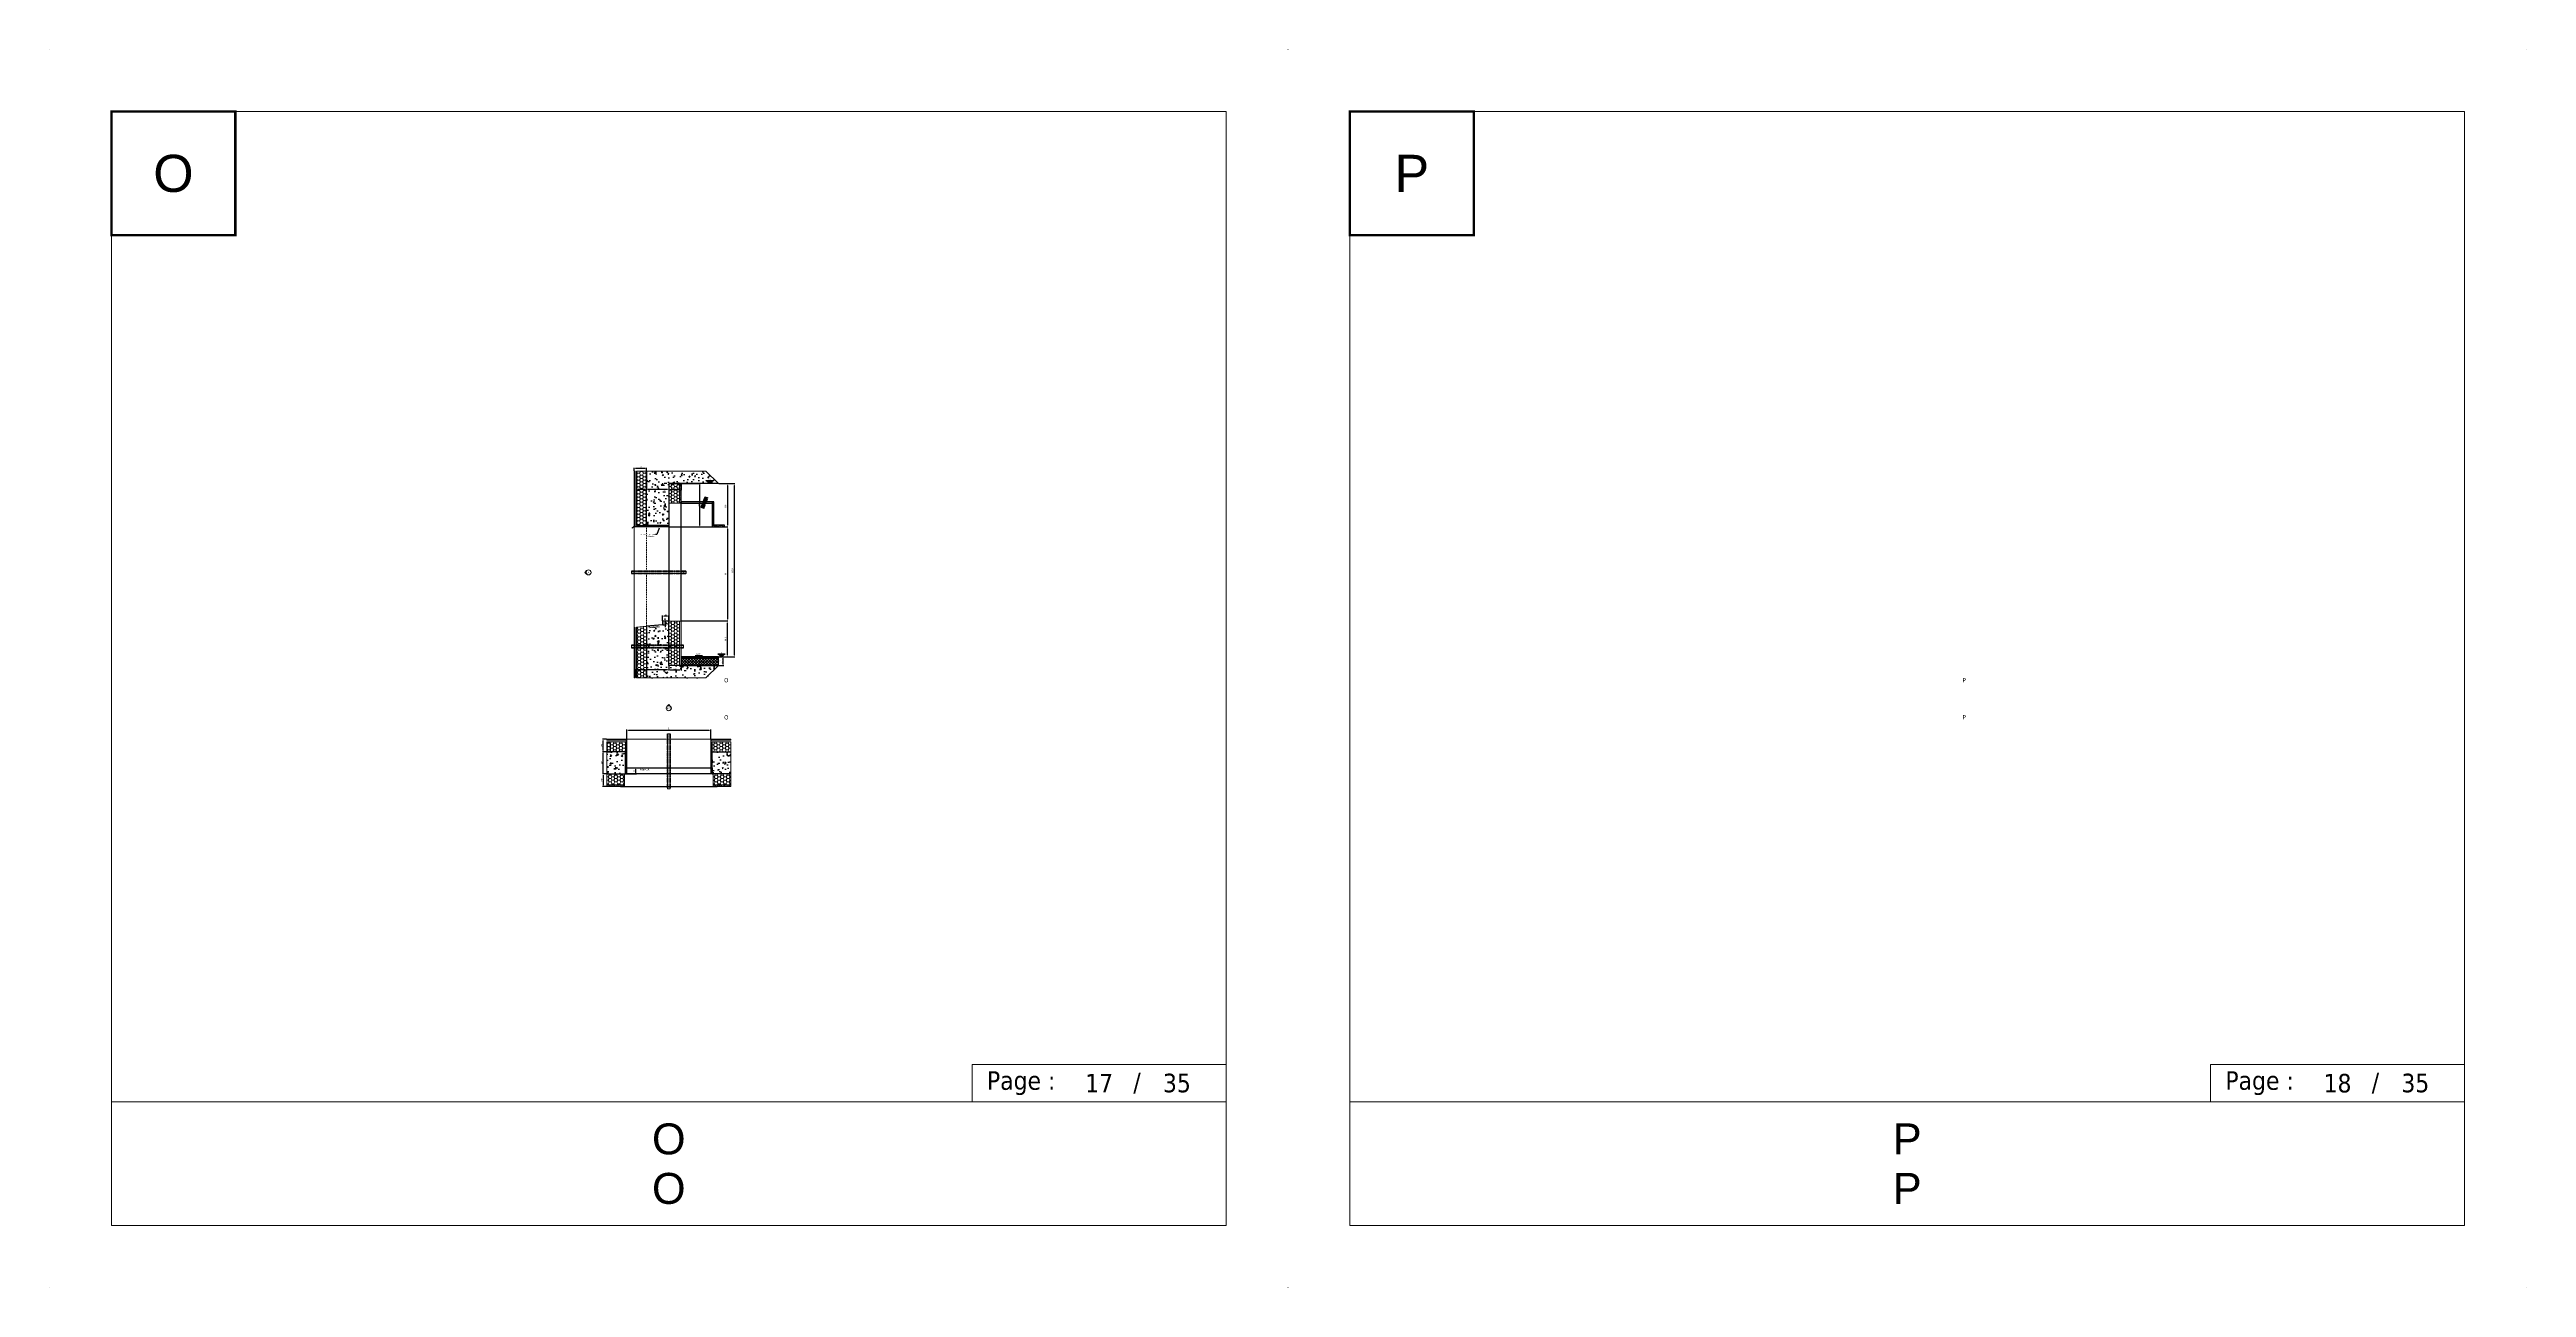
# Model space of a CAD drawing. Header units: millimetres. Extents: x -20000 to 230000, y -17405 to 24510.
# Drawn here: x 140000 to 160000, y 0 to 10000 of the extents above; entities that cross this region are included whole.
import ezdxf
from ezdxf import colors
from ezdxf.entities.mleader import LeaderData, LeaderLine
from ezdxf.enums import TextEntityAlignment as Align
from ezdxf.math import Vec2, Vec3

# ---------------------------------------------------------------- set-up
doc = ezdxf.new("R2010")
doc.units = ezdxf.units.MM
doc.header["$PDMODE"] = 35
doc.header["$PDSIZE"] = 0.5
doc.linetypes.add('AXES', pattern=[50.8, 31.75, -6.35, 6.35, -6.35])
doc.linetypes.add('CACHE', pattern=[9.525, 6.35, -3.175])
doc.layers.get('0').update_dxf_attribs({"lineweight": 13})
doc.layers.get('Defpoints').update_dxf_attribs({"true_color": 0xc2a584})
for name, color, linetype, lineweight in [('0 - 1 (validé)', 3, 'Continuous', 13), ('1 - Aluminium', 150, 'Continuous', 13), ('1 - Axe', 1, 'AXES', 0), ('1 - BETON', 251, 'Continuous', 25), ('1 - Bois', 44, 'Continuous', 13), ('1 - Béton', 251, 'Continuous', 25), ('1 - Cartouche', 7, 'Continuous', 13), ('1 - Cotation', 32, 'Continuous', 13), ('1 - INTERROMPU', 253, 'CACHE', 13), ('1 - Isolant', 132, 'Continuous', 13), ('1 - Platre', 252, 'Continuous', 13), ('1 - Texte', 7, 'Continuous', 13), ('Texte', 7, 'Continuous', 13)]:
    doc.layers.add(name, color=color, linetype=linetype, lineweight=lineweight)
for name, color, linetype, lineweight, plot in [('0 - Invisible', 43, 'Continuous', 0, False), ('0 - Trame', 1, 'Continuous', 0, False), ('Intouchable', 252, 'Continuous', 13, False), ('Non visible', 163, 'Continuous', 25, False)]:
    doc.layers.add(name, color=color, linetype=linetype, lineweight=lineweight, plot=plot)
doc.layers.add('1 - Cache', color=7, linetype='Continuous', lineweight=0, true_color=0xffffff)
doc.styles.get("Standard").update_dxf_attribs({"font": 'ARIALUNI.TTF'})
doc.styles.add('Texte Poralu', font='tahomabd.ttf')
doc.dimstyles.new('100 - 1000', dxfattribs={"dimtxt": 15, "dimasz": 15, "dimexe": 5, "dimexo": 2.5, "dimgap": 8, "dimtad": 1, "dimdec": 1, "dimtxsty": 'Texte Poralu', "dimcen": 10, "dimazin": 0, "dimtfac": 1, "dimtdec": 1, "dimtmove": 0, "dimatfit": 3, "dimfxl": 1, "dimarcsym": 0})
doc.dimstyles.new('30 - 1000', dxfattribs={"dimtxt": 10, "dimasz": 10, "dimexe": 5, "dimexo": 2.5, "dimgap": 5, "dimtad": 1, "dimdec": 1, "dimtxsty": 'Texte Poralu', "dimcen": 5, "dimazin": 0, "dimtfac": 1, "dimtdec": 1, "dimtmove": 0, "dimatfit": 3, "dimfxl": 1, "dimarcsym": 0})

# ---------------------------------------------------------------- blocks, each defined once
blk = doc.blocks.new('Cadre Coupe_Elev')
at = {"const_width": 20}
blk.add_lwpolyline([(500, 9500), (1500, 9500), (1500, 8500), (500, 8500)], close=True, dxfattribs=at)
for p in [(2000, 9500), (3500, 9500), (5000, 9500), (6500, 9500), (8000, 9500), (2000, 1500), (3500, 1500), (5000, 1500), (6500, 1500), (8000, 1500), (2000, 500), (3500, 500), (5000, 500), (6500, 500), (8000, 500)]:
    blk.add_point(p)
at = {"layer": '0 - Trame'}
for points in [[(500, 500), (9500, 500), (9500, 9500), (500, 9500)], [(500, 1500), (9500, 1500), (9500, 500), (500, 500)]]:
    blk.add_lwpolyline(points, close=True, dxfattribs=at)
for p in [(0, 10000), (10000, 10000), (0, 0), (10000, 0)]:
    blk.add_point(p, dxfattribs=at)
at = {"layer": 'Defpoints'}
for p in [(5000, 5730), (5000, 3733), (5000, 1200), (5000, 1000), (5000, 800)]:
    blk.add_point(p, dxfattribs=at)
at = {"color": 7}
blk.add_attdef('REPERE_1', text='', height=300, dxfattribs=at).set_placement((1000, 9000), align=Align.MIDDLE_CENTER)
at = {"layer": '1 - Texte', "color": 7}
for tag, p in [('DEFINITION1', (5000, 1200)), ('DEFINITION2', (5000, 800))]:
    blk.add_attdef(tag, text='', height=250, dxfattribs=at).set_placement(p, align=Align.MIDDLE_CENTER)
at = {"layer": 'Non visible', "style": 'Texte Poralu'}
for p in [(5447, 4906), (5447, 4606)]:
    blk.add_attdef('REPERE_2', text='', height=35, dxfattribs=at).set_placement(p, align=Align.MIDDLE_LEFT)
blk = doc.blocks.new('Cartouche - Total de page')
at = {"layer": '1 - Cartouche', "color": 0, "insert": (0, 0), "char_height": 5, "attachment_point": 5, "style": 'Texte Poralu'}
blk.add_mtext('35', dxfattribs=at)
blk = doc.blocks.new('*U1044')
at = {"layer": '1 - Béton'}
h = blk.add_hatch(dxfattribs=at)
h.set_pattern_fill('ANSI31', color=256, scale=0.5, angle=135)
h.set_pattern_definition([(180, (200, -2e-12), (-3e-16, -1.5875), [])])
h.paths.add_polyline_path([(0, 60), (300, 60), (300, 70), (0, 70)])
h = blk.add_hatch(dxfattribs=at)
h.set_pattern_fill('ANSI37', color=256, scale=5)
h.set_pattern_definition([(45, (200, -2e-12), (-11.2253, 11.2253), []), (135, (200, -2e-12), (-11.2253, -11.2253), [])])
h.paths.add_polyline_path([(0, 0), (300, 0), (300, 60), (0, 60)])
h.paths.add_polyline_path([(126, 21), (174, 21), (174, 42), (126, 42)], flags=24)
at = {"layer": '0 - Invisible'}
for points in [[(0, 60), (300, 60), (300, 70), (0, 70), (0, 60)], [(0, 0), (300, 0), (300, 60), (0, 60), (0, 0)]]:
    blk.add_lwpolyline(points, dxfattribs=at)
at = {"layer": '1 - Béton'}
for points in [[(300, 70), (0, 70), (0, 60), (300, 60)], [(300, 60), (0, 60), (0, 0), (300, 0)]]:
    blk.add_lwpolyline(points, dxfattribs=at)
at = {"layer": 'Texte', "insert": (150, 30), "char_height": 10, "attachment_point": 5, "style": 'Texte Poralu'}
blk.add_mtext_dynamic_manual_height_columns('Chape', width=29.38, gutter_width=50, heights=[0], dxfattribs=at)
blk = doc.blocks.new('*U1049')
at = {"layer": '1 - Isolant'}
h = blk.add_hatch(dxfattribs=at)
h.set_pattern_fill('HONEY', color=256, scale=5)
h.set_pattern_definition([(0, (-58597.141, -19597.493), (23.8125, 13.7481532), [15.875, -31.75]), (120, (-58597.141, -19597.493), (-23.8125, 13.7481533), [15.875, -31.75]), (60, (-58597.141, -19597.493), (5e-08, 27.4963065), [-31.75, 15.875])])
h.paths.add_polyline_path([(0, -360), (87, -360), (87, 0), (0, 0)])
at = {"layer": '1 - Platre'}
h = blk.add_hatch(dxfattribs=at)
h.set_pattern_fill('AR-SAND', color=256, scale=0.1)
h.set_pattern_definition([(37.5, (-58597.141, -19597.4927), (-0.16000313, 4.89413237), [0, -3.8608, 0, -4.318, 0, -4.1275]), (7.5, (-58597.141, -19597.4927), (4.4952328, 7.168251), [0, -2.0828, 0, -3.4798, 0, -1.3335]), (327.5, (-58600.265, -19597.4927), (7.9099237, 0.01437185), [0, -1.27, 0, -4.572, 0, -5.969]), (317.5, (-58600.265, -19597.4927), (7.6355645, 2.2292932), [0, -0.635, 0, -2.9972, 0, -3.429])])
h.paths.add_polyline_path([(100, -360), (100, 0), (87, 0), (87, -360)])
at = {"layer": '0 - Invisible'}
for points in [[(0, -360), (87, -360)], [(87, -360), (100, -360)]]:
    blk.add_lwpolyline(points, dxfattribs=at)
at = {"layer": '1 - Isolant'}
blk.add_lwpolyline([(87, -360), (87, 0), (0, 0), (0, -360)], dxfattribs=at)
at = {"layer": '1 - Platre'}
blk.add_lwpolyline([(100, -360), (100, 0), (87, 0), (87, -360)], dxfattribs=at)
blk = doc.blocks.new('*D1631')
at = {"layer": 'Defpoints', "color": 0, "lineweight": -2, "transparency": 16777216}
for p, q in [((145000, 5021), (145000, 4984)), ((144820, 4936), (144820, 4994)), ((144990, 4989), (144830, 4989))]:
    blk.add_line(p, q, dxfattribs=at)
at = {"layer": 'Defpoints', "color": 0, "transparency": 16777216}
for p in [(145000, 5024), (144820, 4989), (144820, 4934)]:
    blk.add_point(p, dxfattribs=at)
for points in [[(144830, 4991), (144830, 4987), (144820, 4989)], [(144990, 4991), (144990, 4987), (145000, 4989)]]:
    blk.add_solid(points, dxfattribs=at)
at = {"layer": 'Defpoints', "color": 0, "transparency": 16777216, "insert": (144910, 4999), "char_height": 10, "attachment_point": 5, "style": 'Texte Poralu'}
blk.add_mtext('180', dxfattribs=at)
blk = doc.blocks.new('*D1632')
at = {"layer": '1 - Cotation', "color": 0, "lineweight": -2, "transparency": 16777216}
for p, q in [((145000, 5021), (145000, 4984)), ((145100, 5021), (145100, 4984)), ((145010, 4989), (145090, 4989))]:
    blk.add_line(p, q, dxfattribs=at)
at = {"layer": '1 - Cotation', "color": 0, "transparency": 16777216}
for points in [[(145010, 4991), (145010, 4987), (145000, 4989)], [(145090, 4991), (145090, 4987), (145100, 4989)]]:
    blk.add_solid(points, dxfattribs=at)
at = {"layer": 'Defpoints', "color": 0, "transparency": 16777216}
for p in [(145000, 5024), (145100, 5024), (145100, 4989)]:
    blk.add_point(p, dxfattribs=at)
at = {"layer": '1 - Cotation', "color": 0, "transparency": 16777216, "insert": (145050, 4999), "char_height": 10, "attachment_point": 5, "style": 'Texte Poralu'}
blk.add_mtext('100', dxfattribs=at)
blk = doc.blocks.new('*U199')
blk.add_hatch(color=256).paths.add_polyline_path([(25, 0), (55, 25), (-5, 25)])
blk.add_line((0, 0), (50, 0))
blk.add_lwpolyline([(25, 0), (55, 25), (-5, 25), (25, 0)])
at = {"style": 'Texte Poralu'}
blk.add_attdef('HAUTEUR', text='', height=10, dxfattribs=at).set_placement((25, 35), align=Align.MIDDLE_CENTER)
blk = doc.blocks.new('*U200')
blk.add_hatch(color=256).paths.add_polyline_path([(0, 0), (30, 12.5), (-30, 12.5)])
blk.add_lwpolyline([(0, 0), (30, 12.5), (-30, 12.5), (0, 0)])
at = {"layer": 'Texte', "insert": (0, 17.5), "char_height": 10, "attachment_point": 8, "style": 'Texte Poralu'}
blk.add_mtext('Sol Fini', dxfattribs=at)
blk = doc.blocks.new('*D1633')
at = {"color": 0, "lineweight": -2, "transparency": 16777216}
for p, q in [((145403, 5094), (145444, 5094)), ((145403, 5024), (145444, 5024)), ((145439, 5034), (145439, 5084))]:
    blk.add_line(p, q, dxfattribs=at)
at = {"color": 0, "transparency": 16777216}
for points in [[(145438, 5084), (145441, 5084), (145439, 5094)], [(145438, 5034), (145441, 5034), (145439, 5024)]]:
    blk.add_solid(points, dxfattribs=at)
at = {"layer": 'Defpoints', "color": 0, "transparency": 16777216}
for p in [(145400, 5094), (145400, 5024), (145439, 5094)]:
    blk.add_point(p, dxfattribs=at)
at = {"color": 0, "transparency": 16777216, "insert": (145422, 5059), "char_height": 10, "attachment_point": 5, "rotation": 90, "style": 'Texte Poralu'}
blk.add_mtext('70 \\P{\\H0.6x;(Réserve Sol)}', dxfattribs=at)
blk = doc.blocks.new('*D1634')
at = {"layer": 'Defpoints', "color": 0, "lineweight": -2, "transparency": 16777216}
for p, q in [((144740, 4926), (144740, 4994)), ((144810, 4989), (144750, 4989)), ((144820, 4936), (144820, 4994))]:
    blk.add_line(p, q, dxfattribs=at)
at = {"layer": 'Defpoints', "color": 0, "transparency": 16777216}
for p in [(144740, 4989), (144740, 4924), (144820, 4934)]:
    blk.add_point(p, dxfattribs=at)
for points in [[(144750, 4991), (144750, 4987), (144740, 4989)], [(144810, 4991), (144810, 4987), (144820, 4989)]]:
    blk.add_solid(points, dxfattribs=at)
at = {"layer": 'Defpoints', "color": 0, "transparency": 16777216, "insert": (144780, 4999), "char_height": 10, "attachment_point": 5, "style": 'Texte Poralu'}
blk.add_mtext('80', dxfattribs=at)
blk = doc.blocks.new('*U801')
at = {"layer": '1 - Isolant'}
h = blk.add_hatch(dxfattribs=at)
h.set_pattern_fill('HONEY', color=256, scale=5)
h.set_pattern_definition([(0, (-58597.141, -19447.493), (23.8125, 13.7481532), [15.875, -31.75]), (120, (-58597.141, -19447.493), (-23.8125, 13.7481533), [15.875, -31.75]), (60, (-58597.141, -19447.493), (5e-08, 27.4963065), [-31.75, 15.875])])
h.paths.add_polyline_path([(0, -350), (87, -350), (87, -190), (0, -190)])
at = {"layer": '1 - Platre'}
h = blk.add_hatch(dxfattribs=at)
h.set_pattern_fill('AR-SAND', color=256, scale=0.1)
h.set_pattern_definition([(37.5, (-58597.141, -19447.4927), (-0.16000313, 4.89413237), [0, -3.8608, 0, -4.318, 0, -4.1275]), (7.5, (-58597.141, -19447.4927), (4.4952328, 7.168251), [0, -2.0828, 0, -3.4798, 0, -1.3335]), (327.5, (-58600.265, -19447.4927), (7.9099237, 0.01437185), [0, -1.27, 0, -4.572, 0, -5.969]), (317.5, (-58600.265, -19447.4927), (7.6355645, 2.2292932), [0, -0.635, 0, -2.9972, 0, -3.429])])
h.paths.add_polyline_path([(100, -350), (100, -190), (87, -190), (87, -350)])
at = {"layer": '0 - Invisible'}
for points in [[(0, -350), (87, -350)], [(87, -350), (100, -350)]]:
    blk.add_lwpolyline(points, dxfattribs=at)
at = {"layer": '1 - Isolant'}
blk.add_lwpolyline([(87, -350), (87, -190), (0, -190), (0, -350)], dxfattribs=at)
at = {"layer": '1 - Platre'}
blk.add_lwpolyline([(100, -350), (100, -190), (87, -190), (87, -350)], dxfattribs=at)
blk = doc.blocks.new('*U797')
at = {"layer": '1 - Isolant'}
h = blk.add_hatch(dxfattribs=at)
h.set_pattern_fill('HONEY', color=256, scale=5, style=0)
h.set_pattern_definition([(0, (-80, 280), (23.8125, 13.74815), [15.875, -31.75]), (120, (-80, 280), (-23.8125, 13.74815), [15.875, -31.75]), (60, (-80, 280), (5e-08, 27.4963), [-31.75, 15.875])])
h.paths.add_polyline_path([(-80, 440), (0, 440), (0, 0), (-80, 0)])
at = {"layer": '0 - Invisible'}
blk.add_lwpolyline([(-80, 440), (0, 440)], dxfattribs=at)
at = {"layer": '1 - Isolant'}
blk.add_lwpolyline([(0, 440), (0, 0), (0, 0), (0, 0), (-80, 0), (-80, 440)], dxfattribs=at)
blk = doc.blocks.new('*D1629')
at = {"layer": '1 - Cotation', "color": 0, "lineweight": -2, "transparency": 16777216}
for p, q in [((145003, 6144), (145478, 6144)), ((145473, 6129), (145473, 5399)), ((145103, 5384), (145478, 5384))]:
    blk.add_line(p, q, dxfattribs=at)
at = {"layer": '1 - Cotation', "color": 0, "transparency": 16777216}
for points in [[(145471, 6129), (145476, 6129), (145473, 6144)], [(145471, 5399), (145476, 5399), (145473, 5384)]]:
    blk.add_solid(points, dxfattribs=at)
at = {"layer": 'Defpoints', "color": 0, "transparency": 16777216}
for p in [(145000, 6144), (145100, 5384), (145473, 5384)]:
    blk.add_point(p, dxfattribs=at)
at = {"layer": '1 - Cotation', "color": 0, "transparency": 16777216, "insert": (145458, 5764), "char_height": 15, "attachment_point": 5, "rotation": 90, "style": 'Texte Poralu'}
blk.add_mtext('H', dxfattribs=at)
blk = doc.blocks.new('*D1630')
at = {"layer": '1 - Cotation', "color": 0, "lineweight": -2, "transparency": 16777216}
for p, q in [((145403, 6494), (145534, 6494)), ((145529, 6479), (145529, 5109)), ((145403, 5094), (145534, 5094))]:
    blk.add_line(p, q, dxfattribs=at)
at = {"layer": '1 - Cotation', "color": 0, "transparency": 16777216}
for points in [[(145527, 6479), (145532, 6479), (145529, 6494)], [(145527, 5109), (145532, 5109), (145529, 5094)]]:
    blk.add_solid(points, dxfattribs=at)
at = {"layer": 'Defpoints', "color": 0, "transparency": 16777216}
for p in [(145400, 6494), (145400, 5094), (145529, 5094)]:
    blk.add_point(p, dxfattribs=at)
at = {"layer": '1 - Cotation', "color": 0, "transparency": 16777216, "insert": (145514, 5794), "char_height": 15, "attachment_point": 5, "rotation": 90, "style": 'Texte Poralu'}
blk.add_mtext('HSP', dxfattribs=at)
blk = doc.blocks.new('*U829')
at = {"layer": '1 - BETON'}
h = blk.add_hatch(dxfattribs=at)
h.set_pattern_fill('CONCRETE', color=256, scale=15, style=0, pattern_type=2)
h.set_pattern_definition([(50, (120, 40), (107.589, -9.413), [11.25, -123.75]), (355, (120, 40), (-20.813, 112.83), [9, -99]), (100.451, (128.97, 39.22), (86.776, 103.416), [9.561, -105.171]), (46.184, (120, 70), (160.086, -24.828), [16.875, -185.625]), (96.636, (133.34, 67.93), (140.2, 146.12), [14.34, -157.757]), (351.184, (120, 70), (140.2, 146.12), [13.5, -148.5]), (21, (135, 62.5), (89.536, -60.393), [11.25, -123.75]), (326, (135, 62.5), (36.497, 108.773), [9, -99]), (71.451, (142.46, 57.47), (126.033, 48.38), [9.561, -105.171]), (37.5, (120, 40), (1.824, 49.934), [0, -97.8, 0, -100.5, 0, -99.375]), (7.5, (120, 40), (39.4604, 59.162), [0, -57.3, 0, -95.55, 0, -37.875]), (327.5, (86.55, 40), (80.0734, -3.3832), [0, -37.5, 0, -117, 0, -155.25]), (317.5, (71.55, 40), (87.478, 15.016), [0, -48.75, 0, -77.7, 0, -110.25])])
h.paths.add_polyline_path([(400, 340), (300, 440), (-180, 440), (-180, 0), (0, 0), (0, 340)])
at = {"layer": '0 - Invisible'}
blk.add_lwpolyline([(400, 340), (300, 440), (-180, 440)], dxfattribs=at)
at = {"layer": '1 - BETON'}
blk.add_lwpolyline([(400, 340), (0, 340), (0, 0), (-180, 0), (-180, 440)], dxfattribs=at)
blk = doc.blocks.new('*U198')
h = blk.add_hatch(color=256)
edge = h.paths.add_edge_path()
edge.add_line((-29, 0), (-15, -15))
edge.add_arc((0, 0), 20.6, 180, 225, ccw=False)
edge.add_arc((0, 0), 20.6, 135, 180, ccw=False)
edge.add_line((-15, 15), (-29, 0))
for p, q in [((-15, 15), (-29, 0)), ((-29, 0), (-15, -15))]:
    blk.add_line(p, q)
blk.add_circle((0, 0), 20.6)
at = {"insert": (0, 0), "char_height": 12.5, "attachment_point": 5}
blk.add_mtext('EXT', dxfattribs=at)
blk = doc.blocks.new('*D1635')
at = {"layer": 'Defpoints', "color": 0, "lineweight": -2, "transparency": 16777216}
for p, q in [((145000, 6492), (145000, 6441)), ((145010, 6446), (145090, 6446)), ((145100, 6492), (145100, 6441))]:
    blk.add_line(p, q, dxfattribs=at)
at = {"layer": 'Defpoints', "color": 0, "transparency": 16777216}
for p in [(145000, 6494), (145100, 6494), (145100, 6446)]:
    blk.add_point(p, dxfattribs=at)
for points in [[(145010, 6447), (145010, 6444), (145000, 6446)], [(145090, 6447), (145090, 6444), (145100, 6446)]]:
    blk.add_solid(points, dxfattribs=at)
at = {"layer": 'Defpoints', "color": 0, "transparency": 16777216, "insert": (145050, 6456), "char_height": 10, "attachment_point": 5, "style": 'Texte Poralu'}
blk.add_mtext('100', dxfattribs=at)
blk = doc.blocks.new('*D1640')
at = {"layer": 'Defpoints', "color": 0, "lineweight": -2, "transparency": 16777216}
for p, q in [((144820, 6592), (144820, 6441)), ((144990, 6446), (144830, 6446)), ((145000, 6492), (145000, 6441))]:
    blk.add_line(p, q, dxfattribs=at)
at = {"layer": 'Defpoints', "color": 0, "transparency": 16777216}
for p in [(144820, 6594), (144820, 6446), (145000, 6494)]:
    blk.add_point(p, dxfattribs=at)
for points in [[(144830, 6447), (144830, 6444), (144820, 6446)], [(144990, 6447), (144990, 6444), (145000, 6446)]]:
    blk.add_solid(points, dxfattribs=at)
at = {"layer": 'Defpoints', "color": 0, "transparency": 16777216, "insert": (144910, 6456), "char_height": 10, "attachment_point": 5, "style": 'Texte Poralu'}
blk.add_mtext('180', dxfattribs=at)
blk = doc.blocks.new('*D1636')
at = {"layer": '1 - Cotation', "color": 0, "lineweight": -2, "transparency": 16777216}
for p, q in [((145403, 6494), (145478, 6494)), ((145473, 6479), (145473, 6159)), ((145003, 6144), (145478, 6144))]:
    blk.add_line(p, q, dxfattribs=at)
at = {"layer": '1 - Cotation', "color": 0, "transparency": 16777216}
for points in [[(145471, 6479), (145476, 6479), (145473, 6494)], [(145471, 6159), (145476, 6159), (145473, 6144)]]:
    blk.add_solid(points, dxfattribs=at)
at = {"layer": 'Defpoints', "color": 0, "transparency": 16777216}
for p in [(145400, 6494), (145000, 6144), (145473, 6144)]:
    blk.add_point(p, dxfattribs=at)
at = {"layer": '1 - Cotation', "color": 0, "transparency": 16777216, "insert": (145458, 6319), "char_height": 15, "attachment_point": 5, "rotation": 90, "style": 'Texte Poralu'}
blk.add_mtext('RET', dxfattribs=at)
blk = doc.blocks.new('*U474')
blk.add_hatch(color=256).paths.add_polyline_path([(-70, 0), (-100, 25), (-40, 25)])
blk.add_line((0, 0), (-95, 0))
blk.add_lwpolyline([(-70, 0), (-100, 25), (-40, 25), (-70, 0)])
at = {"style": 'Texte Poralu'}
blk.add_attdef('HAUTEUR', text='', height=10, dxfattribs=at).set_placement((-70, 35), align=Align.MIDDLE_CENTER)
blk = doc.blocks.new('*D1641')
at = {"layer": 'Defpoints', "color": 0, "lineweight": -2, "transparency": 16777216}
for p, q in [((145003, 6494), (145256, 6494)), ((145251, 6154), (145251, 6484)), ((145003, 6144), (145256, 6144))]:
    blk.add_line(p, q, dxfattribs=at)
at = {"layer": 'Defpoints', "color": 0, "transparency": 16777216}
for p in [(145000, 6494), (145251, 6494), (145000, 6144)]:
    blk.add_point(p, dxfattribs=at)
for points in [[(145249, 6484), (145252, 6484), (145251, 6494)], [(145249, 6154), (145252, 6154), (145251, 6144)]]:
    blk.add_solid(points, dxfattribs=at)
at = {"layer": 'Defpoints', "color": 0, "transparency": 16777216, "insert": (145241, 6319), "char_height": 10, "attachment_point": 5, "rotation": 90, "style": 'Texte Poralu'}
blk.add_mtext('350', dxfattribs=at)
blk = doc.blocks.new('*D1642')
at = {"layer": 'Defpoints', "color": 0, "lineweight": -2, "transparency": 16777216}
for p, q in [((144740, 6592), (144740, 6441)), ((144810, 6446), (144750, 6446)), ((144820, 6592), (144820, 6441))]:
    blk.add_line(p, q, dxfattribs=at)
at = {"layer": 'Defpoints', "color": 0, "transparency": 16777216}
for p in [(144740, 6594), (144740, 6446), (144820, 6594)]:
    blk.add_point(p, dxfattribs=at)
for points in [[(144750, 6447), (144750, 6444), (144740, 6446)], [(144810, 6447), (144810, 6444), (144820, 6446)]]:
    blk.add_solid(points, dxfattribs=at)
at = {"layer": 'Defpoints', "color": 0, "transparency": 16777216, "insert": (144780, 6456), "char_height": 10, "attachment_point": 5, "style": 'Texte Poralu'}
blk.add_mtext('80', dxfattribs=at)
blk = doc.blocks.new('*D1637')
at = {"layer": '1 - Cotation', "color": 0, "lineweight": -2, "transparency": 16777216}
for p, q in [((144720, 6597), (144720, 6621)), ((144810, 6616), (144730, 6616)), ((144820, 6597), (144820, 6621))]:
    blk.add_line(p, q, dxfattribs=at)
at = {"layer": '1 - Cotation', "color": 0, "transparency": 16777216}
for points in [[(144730, 6618), (144730, 6615), (144720, 6616)], [(144810, 6618), (144810, 6615), (144820, 6616)]]:
    blk.add_solid(points, dxfattribs=at)
at = {"layer": 'Defpoints', "color": 0, "transparency": 16777216}
for p in [(144720, 6616), (144720, 6594), (144820, 6594)]:
    blk.add_point(p, dxfattribs=at)
at = {"layer": '1 - Cotation', "color": 0, "transparency": 16777216, "insert": (144770, 6627), "char_height": 10, "attachment_point": 5, "style": 'Texte Poralu'}
blk.add_mtext('100', dxfattribs=at)
blk = doc.blocks.new('*U841')
at = {"layer": '1 - Isolant'}
h = blk.add_hatch(dxfattribs=at)
h.set_pattern_fill('HONEY', color=256, scale=5, style=0)
h.set_pattern_definition([(0, (110, 80), (23.8125, 13.74815), [15.875, -31.75]), (120, (110, 80), (-23.8125, 13.74815), [15.875, -31.75]), (60, (110, 80), (5e-08, 27.4963), [-31.75, 15.875])])
h.paths.add_polyline_path([(-150, 0), (0, 0), (0, 80), (-150, 80)])
at = {"layer": '0 - Invisible'}
blk.add_lwpolyline([(-150, 80), (-150, 0)], dxfattribs=at)
at = {"layer": '1 - Isolant'}
blk.add_lwpolyline([(-150, 0), (0, 0), (0, 0), (0, 0), (0, 80), (-150, 80)], dxfattribs=at)
blk = doc.blocks.new('*U835')
at = {"layer": '1 - Isolant'}
h = blk.add_hatch(dxfattribs=at)
h.set_pattern_fill('HONEY', color=256, scale=5)
h.set_pattern_definition([(0, (237.5, -1e-14), (23.8125, 13.74815), [15.875, -31.75]), (120, (237.5, -1e-14), (-23.8125, 13.74815), [15.875, -31.75]), (60, (237.5, -1e-14), (5e-08, 27.4963), [-31.75, 15.875])])
h.paths.add_polyline_path([(-150, -87), (-150, 0), (-8, 0), (-8, -87)])
at = {"layer": '1 - Platre'}
h = blk.add_hatch(dxfattribs=at)
h.set_pattern_fill('AR-SAND', color=256, scale=0.1)
h.set_pattern_definition([(37.5, (237.5, -1e-14), (-0.160003, 4.894132), [0, -3.8608, 0, -4.318, 0, -4.1275]), (7.5, (237.5, -1e-14), (4.49523, 7.16825), [0, -2.0828, 0, -3.4798, 0, -1.3335]), (327.5, (234.3756, -1e-14), (7.909924, 0.01437), [0, -1.27, 0, -4.572, 0, -5.969]), (317.5, (234.3756, -1e-14), (7.63556, 2.22929), [0, -0.635, 0, -2.9972, 0, -3.429])])
h.paths.add_polyline_path([(-150, -100), (-150, -87), (-8, -87), (-8, -100)])
at = {"layer": '0 - Invisible'}
for points in [[(-150, -87), (-150, 0)], [(-150, -100), (-150, -87)]]:
    blk.add_lwpolyline(points, dxfattribs=at)
at = {"layer": '1 - Isolant'}
blk.add_lwpolyline([(-150, 0), (-8, 0), (-8, -87), (-150, -87)], dxfattribs=at)
at = {"layer": '1 - Platre'}
blk.add_lwpolyline([(-150, -87), (-8, -87), (-8, -100), (-150, -100)], dxfattribs=at)
blk = doc.blocks.new('*U836')
at = {"layer": '1 - Isolant'}
h = blk.add_hatch(dxfattribs=at)
h.set_pattern_fill('HONEY', color=256, scale=5)
h.set_pattern_definition([(0, (47.5, -1e-14), (23.8125, 13.7482), [15.875, -31.75]), (120, (47.5, -1e-14), (-23.8125, 13.7482), [15.875, -31.75]), (60, (47.5, -1e-14), (5e-08, 27.4963), [-31.75, 15.875])])
h.paths.add_polyline_path([(150, -87), (150, 0), (7, 0), (7, -87)])
at = {"layer": '1 - Platre'}
h = blk.add_hatch(dxfattribs=at)
h.set_pattern_fill('AR-SAND', color=256, scale=0.1)
h.set_pattern_definition([(37.5, (47.5, -1e-14), (-0.16, 4.89413), [0, -3.8608, 0, -4.318, 0, -4.1275]), (7.5, (47.5, -1e-14), (4.49523, 7.16825), [0, -2.0828, 0, -3.4798, 0, -1.3335]), (327.5, (44.3757, -1e-14), (7.90992, 0.01437), [0, -1.27, 0, -4.572, 0, -5.969]), (317.5, (44.376, -1e-14), (7.63556, 2.2293), [0, -0.635, 0, -2.9972, 0, -3.429])])
h.paths.add_polyline_path([(150, -100), (150, -87), (7, -87), (7, -100)])
at = {"layer": '0 - Invisible'}
for points in [[(150, -87), (150, 0)], [(150, -100), (150, -87)]]:
    blk.add_lwpolyline(points, dxfattribs=at)
at = {"layer": '1 - Isolant'}
blk.add_lwpolyline([(150, 0), (7, 0), (7, -87), (150, -87)], dxfattribs=at)
at = {"layer": '1 - Platre'}
blk.add_lwpolyline([(150, -87), (7, -87), (7, -100), (150, -100)], dxfattribs=at)
blk = doc.blocks.new('*U842')
at = {"layer": '1 - Isolant'}
h = blk.add_hatch(dxfattribs=at)
h.set_pattern_fill('HONEY', color=256, scale=5, style=0)
h.set_pattern_definition([(0, (110, 80), (23.8125, 13.74815), [15.875, -31.75]), (120, (110, 80), (-23.8125, 13.74815), [15.875, -31.75]), (60, (110, 80), (5e-08, 27.4963), [-31.75, 15.875])])
h.paths.add_polyline_path([(-150, 0), (0, 0), (0, 80), (-150, 80)])
at = {"layer": '0 - Invisible'}
blk.add_lwpolyline([(-150, 80), (-150, 0)], dxfattribs=at)
at = {"layer": '1 - Isolant'}
blk.add_lwpolyline([(-150, 0), (0, 0), (0, 0), (0, 0), (0, 80), (-150, 80)], dxfattribs=at)
blk = doc.blocks.new('*U189')
h = blk.add_hatch(color=256)
edge = h.paths.add_edge_path()
edge.add_line((0, 29), (-15, 15))
edge.add_arc((0, 0), 20.6, 90, 135, ccw=False)
edge.add_arc((0, 0), 20.6, 45, 90, ccw=False)
edge.add_line((15, 15), (0, 29))
for p, q in [((0, 29), (-15, 15)), ((15, 15), (0, 29))]:
    blk.add_line(p, q)
blk.add_circle((0, 0), 20.6)
at = {"insert": (0, 0), "char_height": 12.5, "attachment_point": 5}
blk.add_mtext('EXT', dxfattribs=at)
blk = doc.blocks.new('*D1639')
at = {"layer": '1 - Cotation', "color": 0, "lineweight": -2, "transparency": 16777216}
for p, q in [((144660, 4430), (144660, 4506)), ((144675, 4501), (145325, 4501)), ((145340, 4430), (145340, 4506))]:
    blk.add_line(p, q, dxfattribs=at)
at = {"layer": '1 - Cotation', "color": 0, "transparency": 16777216}
for points in [[(144675, 4503), (144675, 4498), (144660, 4501)], [(145325, 4503), (145325, 4498), (145340, 4501)]]:
    blk.add_solid(points, dxfattribs=at)
at = {"layer": 'Defpoints', "color": 0, "transparency": 16777216}
for p in [(144660, 4428), (145340, 4501), (145340, 4428)]:
    blk.add_point(p, dxfattribs=at)
at = {"layer": '1 - Cotation', "color": 0, "transparency": 16777216, "insert": (145000, 4516), "char_height": 15, "attachment_point": 5, "style": 'Texte Poralu'}
blk.add_mtext('L', dxfattribs=at)
blk = doc.blocks.new('*U834')
at = {"layer": '1 - BETON'}
h = blk.add_hatch(dxfattribs=at)
h.set_pattern_fill('CONCRETE', color=256, scale=15, style=0, pattern_type=2)
h.set_pattern_definition([(50, (-50, -20), (107.59, -9.413), [11.25, -123.75]), (355, (-50, -20), (-20.813, 112.83), [9, -99]), (100.45, (-41.03, -20.78), (86.776, 103.416), [9.56, -105.17]), (46.184, (-50, 10), (160.086, -24.83), [16.875, -185.625]), (96.636, (-36.66, 7.93), (140.2, 146.12), [14.34, -157.76]), (351.184, (-50, 10), (140.2, 146.12), [13.5, -148.5]), (21, (-35, 2.5), (89.536, -60.393), [11.25, -123.75]), (326, (-35, 2.5), (36.497, 108.773), [9, -99]), (71.45, (-27.54, -2.53), (126.033, 48.38), [9.56, -105.17]), (37.5, (-50, -20), (1.824, 49.934), [0, -97.8, 0, -100.5, 0, -99.375]), (7.5, (-50, -20), (39.46, 59.162), [0, -57.3, 0, -95.55, 0, -37.875]), (327.5, (-83.45, -20), (80.0734, -3.383), [0, -37.5, 0, -117, 0, -155.25]), (317.5, (-98.45, -20), (87.478, 15.016), [0, -48.75, 0, -77.7, 0, -110.25])])
h.paths.add_polyline_path([(150, 180), (150, 0), (0, 0), (0, 180)])
at = {"layer": '0 - Invisible'}
blk.add_lwpolyline([(150, 180), (150, 0)], dxfattribs=at)
at = {"layer": '1 - BETON'}
blk.add_lwpolyline([(150, 0), (0, 0), (0, 180), (150, 180)], dxfattribs=at)
blk = doc.blocks.new('*U833')
at = {"layer": '1 - BETON'}
h = blk.add_hatch(dxfattribs=at)
h.set_pattern_fill('CONCRETE', color=256, scale=15, style=0, pattern_type=2)
h.set_pattern_definition([(50, (-50, -20), (107.59, -9.413), [11.25, -123.75]), (355, (-50, -20), (-20.813, 112.83), [9, -99]), (100.45, (-41.03, -20.78), (86.776, 103.416), [9.56, -105.17]), (46.184, (-50, 10), (160.086, -24.83), [16.875, -185.625]), (96.636, (-36.66, 7.93), (140.2, 146.12), [14.34, -157.76]), (351.184, (-50, 10), (140.2, 146.12), [13.5, -148.5]), (21, (-35, 2.5), (89.536, -60.393), [11.25, -123.75]), (326, (-35, 2.5), (36.497, 108.773), [9, -99]), (71.45, (-27.54, -2.53), (126.033, 48.38), [9.56, -105.17]), (37.5, (-50, -20), (1.824, 49.934), [0, -97.8, 0, -100.5, 0, -99.375]), (7.5, (-50, -20), (39.46, 59.162), [0, -57.3, 0, -95.55, 0, -37.875]), (327.5, (-83.45, -20), (80.0734, -3.383), [0, -37.5, 0, -117, 0, -155.25]), (317.5, (-98.45, -20), (87.478, 15.016), [0, -48.75, 0, -77.7, 0, -110.25])])
h.paths.add_polyline_path([(150, 180), (150, 0), (0, 0), (0, 180)])
at = {"layer": '0 - Invisible'}
blk.add_lwpolyline([(150, 180), (150, 0)], dxfattribs=at)
at = {"layer": '1 - BETON'}
blk.add_lwpolyline([(150, 0), (0, 0), (0, 180), (150, 180)], dxfattribs=at)
blk = doc.blocks.new('*D1643')
at = {"layer": 'Defpoints', "color": 0, "lineweight": -2, "transparency": 16777216}
for p, q in [((144498, 4328), (144464, 4328)), ((144469, 4158), (144469, 4318)), ((144498, 4148), (144464, 4148))]:
    blk.add_line(p, q, dxfattribs=at)
at = {"layer": 'Defpoints', "color": 0, "transparency": 16777216}
for p in [(144469, 4328), (144500, 4328), (144500, 4148)]:
    blk.add_point(p, dxfattribs=at)
for points in [[(144467, 4318), (144471, 4318), (144469, 4328)], [(144467, 4158), (144471, 4158), (144469, 4148)]]:
    blk.add_solid(points, dxfattribs=at)
at = {"layer": 'Defpoints', "color": 0, "transparency": 16777216, "insert": (144459, 4238), "char_height": 10, "attachment_point": 5, "rotation": 90, "style": 'Texte Poralu'}
blk.add_mtext('180', dxfattribs=at)
blk = doc.blocks.new('*D1644')
at = {"layer": '1 - Cotation', "color": 0, "lineweight": -2, "transparency": 16777216}
for p, q in [((144498, 4148), (144464, 4148)), ((144498, 4048), (144464, 4048)), ((144469, 4138), (144469, 4058))]:
    blk.add_line(p, q, dxfattribs=at)
at = {"layer": '1 - Cotation', "color": 0, "transparency": 16777216}
for points in [[(144467, 4138), (144471, 4138), (144469, 4148)], [(144467, 4058), (144471, 4058), (144469, 4048)]]:
    blk.add_solid(points, dxfattribs=at)
at = {"layer": 'Defpoints', "color": 0, "transparency": 16777216}
for p in [(144469, 4048), (144500, 4148), (144500, 4048)]:
    blk.add_point(p, dxfattribs=at)
at = {"layer": '1 - Cotation', "color": 0, "transparency": 16777216, "insert": (144459, 4098), "char_height": 10, "attachment_point": 5, "rotation": 90, "style": 'Texte Poralu'}
blk.add_mtext('100', dxfattribs=at)
blk = doc.blocks.new('*D1645')
at = {"layer": 'Defpoints', "color": 0, "lineweight": -2, "transparency": 16777216}
for p, q in [((144497, 4428), (144464, 4428)), ((144469, 4338), (144469, 4418)), ((144497, 4328), (144464, 4328))]:
    blk.add_line(p, q, dxfattribs=at)
at = {"layer": 'Defpoints', "color": 0, "transparency": 16777216}
for p in [(144469, 4428), (144500, 4428), (144500, 4328)]:
    blk.add_point(p, dxfattribs=at)
for points in [[(144467, 4418), (144471, 4418), (144469, 4428)], [(144467, 4338), (144471, 4338), (144469, 4328)]]:
    blk.add_solid(points, dxfattribs=at)
at = {"layer": 'Defpoints', "color": 0, "transparency": 16777216, "insert": (144459, 4378), "char_height": 10, "attachment_point": 5, "rotation": 90, "style": 'Texte Poralu'}
blk.add_mtext('100', dxfattribs=at)
blk = doc.blocks.new('*U844')
at = {"layer": '1 - Aluminium'}
h = blk.add_hatch(dxfattribs=at)
h.set_pattern_fill('ANSI32,_I', color=256, scale=0.5, style=2)
h.set_pattern_definition([(45, (-67442.9827, -44957.6387), (-3.36759605, 3.36759605), []), (45, (-67440.7376, -44957.6387), (-3.36759605, 3.36759605), [])])
h.paths.add_polyline_path([(0, 0), (3, 0), (3, 280), (0, 280)])
at = {"layer": '1 - Cache'}
h = blk.add_hatch(color=256, dxfattribs=at)
h.dxf.hatch_style = 2
h.paths.add_polyline_path([(0, 0), (3, 0), (3, 280), (0, 280)])
at = {"layer": '1 - Aluminium'}
blk.add_lwpolyline([(0, 0), (3, 0), (3, 280), (0, 280)], close=True, dxfattribs=at)
blk = doc.blocks.new('*U839')
at = {"layer": '1 - Cache'}
blk.add_hatch(color=256, dxfattribs=at).paths.add_polyline_path([(-20, -10), (420, -10), (420, 10), (-20, 10)])
at = {"layer": '0 - Invisible'}
blk.add_lwpolyline([(-20, -10), (420, -10), (420, 10), (-20, 10)], close=True, dxfattribs=at)
for p in [(0, 0), (400, 0)]:
    blk.add_point(p, dxfattribs=at)
at = {"layer": '1 - Axe', "lineweight": 50}
for p, q in [((-20, 10), (420, 10)), ((-20, -10), (420, -10))]:
    blk.add_line(p, q, dxfattribs=at)
blk = doc.blocks.new('*U831')
at = {"layer": '1 - Aluminium'}
h = blk.add_hatch(dxfattribs=at)
h.set_pattern_fill('ANSI32', color=256, scale=0.5, angle=90, style=0)
h.set_pattern_definition([(135, (-295.6066, -10.1673), (-3.367596, -3.367596), []), (135, (-295.6066, -7.922), (-3.367596, -3.367596), [])])
edge = h.paths.add_edge_path()
edge.add_line((0, 2), (0, 0))
edge.add_line((0, 0), (-284, 0))
edge.add_line((-284, 0), (-295, -10))
edge.add_line((-295, -10), (-296, -9))
edge.add_line((-296, -9), (-285, 1))
edge.add_arc((-284, 0), 1.5, 90, 135, ccw=False)
edge.add_line((-284, 2), (0, 2))
blk.add_lwpolyline([(0, 2), (0, 0), (0, 0, -0.414214), (0, 0), (-284, 0), (-295, -10), (-296, -9), (-285, 1, -0.198912), (-284, 2), (0, 2)], format="xyb", close=True, dxfattribs=at)
blk = doc.blocks.new('*U832')
at = {"layer": '1 - Bois'}
h = blk.add_hatch(dxfattribs=at)
h.set_pattern_fill('352', color=256, scale=75, style=0, pattern_type=2)
h.set_pattern_definition([(0, (449.75, -17), (75, 75), [22.5, -52.5]), (0, (449.75, -13.25), (75, 75), [22.5, -52.5]), (0, (453.5, -5.75), (75, 75), [15, -60]), (0, (457.25, 1.75), (75, 75), [11.25, -63.75]), (0, (457.25, 9.25), (75, 75), [7.5, -67.5]), (0, (438.5, 16.75), (75, 75), [3.75, -18.75, 3.75, -48.75]), (0, (449.75, 20.5), (75, 75), [3.75, -30, 11.25, -30]), (0, (464.75, 24.25), (75, 75), [3.75, -3.75, 3.75, -63.75]), (0, (461, 28), (75, 75), [3.75, -71.25]), (0, (457.25, 35.5), (75, 75), [11.25, -63.75]), (0, (457.25, 43), (75, 75), [15, -60]), (0, (453.5, 50.5), (75, 75), [18.75, -22.5, 3.75, -30]), (90, (423.5, 5.5), (-75, 75), [3.75, -7.5, 18.75, -45]), (90, (427.25, 13), (-75, 75), [3.75, -3.75, 11.25, -56.25]), (90, (431, 43), (-75, 75), [7.5, -67.5]), (90, (434.75, 13), (-75, 75), [15, -22.5, 3.75, -33.75]), (90, (438.5, 54.25), (-75, 75), [3.75, -71.25]), (90, (442.25, 16.75), (-75, 75), [11.25, -63.75]), (90, (449.75, 20.5), (-75, 75), [7.5, -67.5]), (90, (457.25, 20.5), (-75, 75), [3.75, -11.25, 11.25, -48.75]), (90, (461, 24.25), (-75, 75), [3.75, -71.25]), (90, (464.75, 9.25), (-75, 75), [10.5, -64.5]), (90, (468.5, -5.75), (-75, 75), [7.5, -67.5]), (90, (476, 24.25), (-75, 75), [3.75, -71.25]), (90, (483.5, 20.5), (-75, 75), [11.25, -63.75]), (90, (491, 20.5), (-75, 75), [11.25, -63.75]), (45, (479.75, -9.5), (8e-15, 75), [5.3033, -5.3033, 5.3033, -90.1563]), (45, (464.75, 9.25), (8e-15, 75), [10.6065, -95.46]), (45, (434.75, 46.75), (8e-15, 75), [10.607, -95.46]), (45, (449.75, 28), (8e-15, 75), [10.607, -95.46]), (45, (453.5, 13), (8e-15, 75), [10.607, -95.46]), (45, (476, -2), (8e-15, 75), [10.6065, -95.46]), (45, (468.5, 1.75), (8e-15, 75), [15.91, -90.156]), (45, (446, 35.5), (8e-15, 75), [5.303, -100.763]), (45, (442.25, 43), (8e-15, 75), [5.303, -100.763]), (45, (472.25, 43), (8e-15, 75), [5.303, -100.763]), (45, (442.25, 5.5), (8e-15, 75), [5.303, -100.763]), (45, (483.5, 31.75), (8e-15, 75), [5.303, -100.763]), (45, (457.25, 24.25), (8e-15, 75), [5.303, -100.763]), (45, (464.75, 31.75), (8e-15, 75), [5.303, -100.763]), (135, (461, 16.75), (-75, 8e-15), [5.3033, -5.3033, 15.91, -79.5496]), (135, (472.25, 16.75), (-75, 8e-15), [5.303, -100.763]), (135, (472.25, -9.5), (-75, 8e-15), [5.303, -100.763]), (135, (457.25, 9.25), (-75, 8e-15), [5.303, -100.763]), (135, (468.5, 24.25), (-75, 8e-15), [5.303, -100.763]), (135, (449.75, 5.5), (-75, 8e-15), [5.303, -100.763]), (135, (479.75, 5.5), (-75, 8e-15), [5.303, -100.763]), (135, (427.25, -17), (-75, 8e-15), [5.303, -100.763]), (135, (431, -13.25), (-75, 8e-15), [10.607, -95.46]), (135, (434.75, -9.5), (-75, 8e-15), [10.607, -95.46]), (135, (442.25, -9.5), (-75, 8e-15), [10.607, -95.46]), (135, (446, -2), (-75, 8e-15), [10.607, -95.46]), (135, (476, 28), (-75, 8e-15), [10.6065, -95.4595]), (135, (491, -9.5), (-75, 8e-15), [10.6065, -95.4595]), (135, (494.75, 50.5), (-75, 8e-15), [10.6065, -95.4595]), (135, (494.75, 43), (-75, 8e-15), [10.6065, -95.4595]), (135, (487.25, 39.25), (-75, 8e-15), [10.6065, -95.4595]), (135, (434.75, 39.25), (-75, 8e-15), [15.91, -90.156]), (135, (483.5, 31.75), (-75, 8e-15), [15.91, -90.156]), (26.565, (442.25, 54.25), (75, 3e-08), [8.385, -159.32]), (26.565, (442.25, 16.75), (75, 3e-08), [8.385, -159.32]), (26.565, (449.75, 39.25), (75, 3e-08), [8.385, -159.32]), (26.565, (472.25, -13.25), (75, 3e-08), [8.385, -159.32]), (26.565, (468.5, -5.75), (75, 3e-08), [8.385, -159.32]), (26.565, (446, 9.25), (75, 3e-08), [8.385, -159.32]), (26.565, (446, 46.75), (75, 3e-08), [8.385, -159.32]), (26.565, (468.5, 24.25), (75, 3e-08), [16.77, -150.935]), (63.435, (468.5, 35.5), (4e-09, 75), [8.385, -159.32]), (63.435, (479.75, 13), (4e-09, 75), [8.385, -159.32]), (63.435, (442.25, 28), (4e-09, 75), [8.385, -159.32]), (63.435, (427.25, 31.75), (4e-09, 75), [8.385, -159.32]), (63.435, (472.25, 16.75), (4e-09, 75), [8.385, -159.32]), (63.435, (464.75, 16.75), (4e-09, 75), [8.385, -159.32]), (63.435, (434.75, 28), (4e-09, 75), [16.77, -150.935]), (63.435, (491, 1.75), (4e-09, 75), [16.77, -150.935]), (63.435, (483.5, 5.5), (4e-09, 75), [16.77, -150.935]), (116.565, (423.5, -5.75), (-3e-08, 75), [8.385, -159.32]), (116.565, (423.5, 35.5), (-3e-08, 75), [8.385, -159.32]), (116.565, (438.5, -17), (-3e-08, 75), [8.385, -159.32]), (116.565, (431, 50.5), (-3e-08, 75), [8.385, -159.32]), (116.565, (438.5, 5.5), (-3e-08, 75), [8.385, -159.32]), (116.565, (453.5, 13), (-3e-08, 75), [8.385, -159.32]), (116.565, (461, 28), (-3e-08, 75), [8.385, -159.32]), (116.565, (427.25, -2), (2e-05, 75), [8.385, -159.32]), (116.565, (446, 9.25), (-3e-08, 75), [8.385, -159.32]), (116.565, (468.5, 1.75), (-3e-08, 75), [8.385, -159.32]), (116.565, (476, 9.25), (-3e-08, 75), [8.385, -159.32]), (116.565, (491, 31.75), (-3e-08, 75), [8.385, -159.32]), (116.565, (434.75, 54.25), (-3e-08, 75), [8.385, -159.32]), (116.565, (423.5, 50.5), (-3e-08, 75), [16.77, -150.935]), (116.565, (434.75, -2), (-3e-08, 75), [16.77, -150.935]), (153.435, (423.5, -13.25), (-75, 4e-09), [8.385, -159.32]), (153.435, (487.25, -17), (-75, 4e-09), [8.385, -159.32]), (153.435, (483.5, 20.5), (-75, 4e-09), [8.385, -159.32]), (153.435, (453.5, -5.75), (-75, 4e-09), [8.385, -159.32]), (153.435, (449.75, -13.25), (-75, 4e-09), [8.385, -159.32]), (153.435, (457.25, 1.75), (-75, 4e-09), [8.385, -159.32]), (153.435, (479.75, 46.75), (-75, 4e-09), [8.385, -159.32]), (153.435, (487.25, 50.5), (-75, 4e-09), [16.77, -150.935])])
h.paths.add_polyline_path([(0, 0), (448.5, 0), (448.5, 8), (0, 8)])
at = {"layer": '1 - Cache'}
h = blk.add_hatch(color=256, dxfattribs=at)
h.dxf.hatch_style = 2
h.paths.add_polyline_path([(0, 0), (448.5, 0), (448.5, 8), (0, 8)])
at = {"layer": '1 - Bois'}
blk.add_lwpolyline([(0, 0), (448.5, 0), (448.5, 8), (0, 8)], close=True, dxfattribs=at)
blk = doc.blocks.new('*U1051')
at = {"layer": '1 - Bois'}
h = blk.add_hatch(dxfattribs=at)
h.set_pattern_fill('352', color=256, scale=75, style=0, pattern_type=2)
h.set_pattern_definition([(0, (408.25, -17), (75, 75), [22.5, -52.5]), (0, (408.25, -13.25), (75, 75), [22.5, -52.5]), (0, (412, -5.75), (75, 75), [15, -60]), (0, (415.75, 1.75), (75, 75), [11.25, -63.75]), (0, (415.75, 9.25), (75, 75), [7.5, -67.5]), (0, (397, 16.75), (75, 75), [3.75, -18.75, 3.75, -48.75]), (0, (408.25, 20.5), (75, 75), [3.75, -30, 11.25, -30]), (0, (423.25, 24.25), (75, 75), [3.75, -3.75, 3.75, -63.75]), (0, (419.5, 28), (75, 75), [3.75, -71.25]), (0, (415.75, 35.5), (75, 75), [11.25, -63.75]), (0, (415.75, 43), (75, 75), [15, -60]), (0, (412, 50.5), (75, 75), [18.75, -22.5, 3.75, -30]), (90, (382, 5.5), (-75, 75), [3.75, -7.5, 18.75, -45]), (90, (385.75, 13), (-75, 75), [3.75, -3.75, 11.25, -56.25]), (90, (389.5, 43), (-75, 75), [7.5, -67.5]), (90, (393.25, 13), (-75, 75), [15, -22.5, 3.75, -33.75]), (90, (397, 54.25), (-75, 75), [3.75, -71.25]), (90, (400.75, 16.75), (-75, 75), [11.25, -63.75]), (90, (408.25, 20.5), (-75, 75), [7.5, -67.5]), (90, (415.75, 20.5), (-75, 75), [3.75, -11.25, 11.25, -48.75]), (90, (419.5, 24.25), (-75, 75), [3.75, -71.25]), (90, (423.25, 9.25), (-75, 75), [10.5, -64.5]), (90, (427, -5.75), (-75, 75), [7.5, -67.5]), (90, (434.5, 24.25), (-75, 75), [3.75, -71.25]), (90, (442, 20.5), (-75, 75), [11.25, -63.75]), (90, (449.5, 20.5), (-75, 75), [11.25, -63.75]), (45, (438.25, -9.5), (8e-15, 75), [5.303, -5.303, 5.303, -90.1563]), (45, (423.25, 9.25), (8e-15, 75), [10.607, -95.46]), (45, (393.25, 46.75), (8e-15, 75), [10.607, -95.46]), (45, (408.25, 28), (8e-15, 75), [10.607, -95.46]), (45, (412, 13), (8e-15, 75), [10.607, -95.46]), (45, (434.5, -2), (8e-15, 75), [10.607, -95.46]), (45, (427, 1.75), (8e-15, 75), [15.91, -90.156]), (45, (404.5, 35.5), (8e-15, 75), [5.303, -100.763]), (45, (400.75, 43), (8e-15, 75), [5.303, -100.763]), (45, (430.75, 43), (8e-15, 75), [5.303, -100.763]), (45, (400.75, 5.5), (8e-15, 75), [5.303, -100.763]), (45, (442, 31.75), (8e-15, 75), [5.303, -100.763]), (45, (415.75, 24.25), (8e-15, 75), [5.303, -100.763]), (45, (423.25, 31.75), (8e-15, 75), [5.303, -100.763]), (135, (419.5, 16.75), (-75, 8e-15), [5.303, -5.303, 15.91, -79.5496]), (135, (430.75, 16.75), (-75, 8e-15), [5.303, -100.763]), (135, (430.75, -9.5), (-75, 8e-15), [5.303, -100.763]), (135, (415.75, 9.25), (-75, 8e-15), [5.303, -100.763]), (135, (427, 24.25), (-75, 8e-15), [5.303, -100.763]), (135, (408.25, 5.5), (-75, 8e-15), [5.303, -100.763]), (135, (438.25, 5.5), (-75, 8e-15), [5.303, -100.763]), (135, (385.75, -17), (-75, 8e-15), [5.303, -100.763]), (135, (389.5, -13.25), (-75, 8e-15), [10.607, -95.46]), (135, (393.25, -9.5), (-75, 8e-15), [10.607, -95.46]), (135, (400.75, -9.5), (-75, 8e-15), [10.607, -95.46]), (135, (404.5, -2), (-75, 8e-15), [10.607, -95.46]), (135, (434.5, 28), (-75, 8e-15), [10.607, -95.46]), (135, (449.5, -9.5), (-75, 8e-15), [10.607, -95.46]), (135, (453.25, 50.5), (-75, 8e-15), [10.607, -95.46]), (135, (453.25, 43), (-75, 8e-15), [10.607, -95.46]), (135, (445.75, 39.25), (-75, 8e-15), [10.607, -95.46]), (135, (393.25, 39.25), (-75, 8e-15), [15.91, -90.156]), (135, (442, 31.75), (-75, 8e-15), [15.91, -90.156]), (26.565, (400.75, 54.25), (75, 3e-08), [8.385, -159.32]), (26.565, (400.75, 16.75), (75, 3e-08), [8.385, -159.32]), (26.565, (408.25, 39.25), (75, 3e-08), [8.385, -159.32]), (26.565, (430.75, -13.25), (75, 3e-08), [8.385, -159.32]), (26.565, (427, -5.75), (75, 3e-08), [8.385, -159.32]), (26.565, (404.5, 9.25), (75, 3e-08), [8.385, -159.32]), (26.565, (404.5, 46.75), (75, 3e-08), [8.385, -159.32]), (26.565, (427, 24.25), (75, 3e-08), [16.77, -150.935]), (63.435, (427, 35.5), (4e-09, 75), [8.385, -159.32]), (63.435, (438.25, 13), (4e-09, 75), [8.385, -159.32]), (63.435, (400.75, 28), (4e-09, 75), [8.385, -159.32]), (63.435, (385.75, 31.75), (4e-09, 75), [8.385, -159.32]), (63.435, (430.75, 16.75), (4e-09, 75), [8.385, -159.32]), (63.435, (423.25, 16.75), (4e-09, 75), [8.385, -159.32]), (63.435, (393.25, 28), (4e-09, 75), [16.77, -150.935]), (63.435, (449.5, 1.75), (4e-09, 75), [16.77, -150.935]), (63.435, (442, 5.5), (4e-09, 75), [16.77, -150.935]), (116.565, (382, -5.75), (-3e-08, 75), [8.385, -159.32]), (116.565, (382, 35.5), (-3e-08, 75), [8.385, -159.32]), (116.565, (397, -17), (-3e-08, 75), [8.385, -159.32]), (116.565, (389.5, 50.5), (-3e-08, 75), [8.385, -159.32]), (116.565, (397, 5.5), (-3e-08, 75), [8.385, -159.32]), (116.565, (412, 13), (-3e-08, 75), [8.385, -159.32]), (116.565, (419.5, 28), (-3e-08, 75), [8.385, -159.32]), (116.565, (385.75, -2), (2e-05, 75), [8.385, -159.32]), (116.565, (404.5, 9.25), (-3e-08, 75), [8.385, -159.32]), (116.565, (427, 1.75), (-3e-08, 75), [8.385, -159.32]), (116.565, (434.5, 9.25), (-3e-08, 75), [8.385, -159.32]), (116.565, (449.5, 31.75), (-3e-08, 75), [8.385, -159.32]), (116.565, (393.25, 54.25), (-3e-08, 75), [8.385, -159.32]), (116.565, (382, 50.5), (-3e-08, 75), [16.77, -150.935]), (116.565, (393.25, -2), (-3e-08, 75), [16.77, -150.935]), (153.435, (382, -13.25), (-75, 4e-09), [8.385, -159.32]), (153.435, (445.75, -17), (-75, 4e-09), [8.385, -159.32]), (153.435, (442, 20.5), (-75, 4e-09), [8.385, -159.32]), (153.435, (412, -5.75), (-75, 4e-09), [8.385, -159.32]), (153.435, (408.25, -13.25), (-75, 4e-09), [8.385, -159.32]), (153.435, (415.75, 1.75), (-75, 4e-09), [8.385, -159.32]), (153.435, (438.25, 46.75), (-75, 4e-09), [8.385, -159.32]), (153.435, (445.75, 50.5), (-75, 4e-09), [16.77, -150.935])])
h.paths.add_polyline_path([(0, 0), (407, 0), (407, 8), (0, 8)])
at = {"layer": '1 - Cache'}
h = blk.add_hatch(color=256, dxfattribs=at)
h.dxf.hatch_style = 2
h.paths.add_polyline_path([(0, 0), (407, 0), (407, 8), (0, 8)])
at = {"layer": '1 - Bois'}
blk.add_lwpolyline([(0, 0), (407, 0), (407, 8), (0, 8)], close=True, dxfattribs=at)
blk = doc.blocks.new('*U843')
at = {"layer": '1 - Bois'}
h = blk.add_hatch(dxfattribs=at)
h.set_pattern_fill('352', color=256, scale=75, style=0, pattern_type=2)
h.set_pattern_definition([(0, (158.25, -17), (75, 75), [22.5, -52.5]), (0, (158.25, -13.25), (75, 75), [22.5, -52.5]), (0, (162, -5.75), (75, 75), [15, -60]), (0, (165.75, 1.75), (75, 75), [11.25, -63.75]), (0, (165.75, 9.25), (75, 75), [7.5, -67.5]), (0, (147, 16.75), (75, 75), [3.75, -18.75, 3.75, -48.75]), (0, (158.25, 20.5), (75, 75), [3.75, -30, 11.25, -30]), (0, (173.25, 24.25), (75, 75), [3.75, -3.75, 3.75, -63.75]), (0, (169.5, 28), (75, 75), [3.75, -71.25]), (0, (165.75, 35.5), (75, 75), [11.25, -63.75]), (0, (165.75, 43), (75, 75), [15, -60]), (0, (162, 50.5), (75, 75), [18.75, -22.5, 3.75, -30]), (90, (132, 5.5), (-75, 75), [3.75, -7.5, 18.75, -45]), (90, (135.75, 13), (-75, 75), [3.75, -3.75, 11.25, -56.25]), (90, (139.5, 43), (-75, 75), [7.5, -67.5]), (90, (143.25, 13), (-75, 75), [15, -22.5, 3.75, -33.75]), (90, (147, 54.25), (-75, 75), [3.75, -71.25]), (90, (150.75, 16.75), (-75, 75), [11.25, -63.75]), (90, (158.25, 20.5), (-75, 75), [7.5, -67.5]), (90, (165.75, 20.5), (-75, 75), [3.75, -11.25, 11.25, -48.75]), (90, (169.5, 24.25), (-75, 75), [3.75, -71.25]), (90, (173.25, 9.25), (-75, 75), [10.5, -64.5]), (90, (177, -5.75), (-75, 75), [7.5, -67.5]), (90, (184.5, 24.25), (-75, 75), [3.75, -71.25]), (90, (192, 20.5), (-75, 75), [11.25, -63.75]), (90, (199.5, 20.5), (-75, 75), [11.25, -63.75]), (45, (188.25, -9.5), (8e-15, 75), [5.303, -5.303, 5.303, -90.156]), (45, (173.25, 9.25), (8e-15, 75), [10.607, -95.46]), (45, (143.25, 46.75), (8e-15, 75), [10.607, -95.46]), (45, (158.25, 28), (8e-15, 75), [10.607, -95.46]), (45, (162, 13), (8e-15, 75), [10.607, -95.46]), (45, (184.5, -2), (8e-15, 75), [10.607, -95.46]), (45, (177, 1.75), (8e-15, 75), [15.91, -90.156]), (45, (154.5, 35.5), (8e-15, 75), [5.303, -100.763]), (45, (150.75, 43), (8e-15, 75), [5.303, -100.763]), (45, (180.75, 43), (8e-15, 75), [5.303, -100.763]), (45, (150.75, 5.5), (8e-15, 75), [5.303, -100.763]), (45, (192, 31.75), (8e-15, 75), [5.303, -100.763]), (45, (165.75, 24.25), (8e-15, 75), [5.303, -100.763]), (45, (173.25, 31.75), (8e-15, 75), [5.303, -100.763]), (135, (169.5, 16.75), (-75, 8e-15), [5.303, -5.303, 15.91, -79.55]), (135, (180.75, 16.75), (-75, 8e-15), [5.303, -100.763]), (135, (180.75, -9.5), (-75, 8e-15), [5.303, -100.763]), (135, (165.75, 9.25), (-75, 8e-15), [5.303, -100.763]), (135, (177, 24.25), (-75, 8e-15), [5.303, -100.763]), (135, (158.25, 5.5), (-75, 8e-15), [5.303, -100.763]), (135, (188.25, 5.5), (-75, 8e-15), [5.303, -100.763]), (135, (135.75, -17), (-75, 8e-15), [5.303, -100.763]), (135, (139.5, -13.25), (-75, 8e-15), [10.607, -95.46]), (135, (143.25, -9.5), (-75, 8e-15), [10.607, -95.46]), (135, (150.75, -9.5), (-75, 8e-15), [10.607, -95.46]), (135, (154.5, -2), (-75, 8e-15), [10.607, -95.46]), (135, (184.5, 28), (-75, 8e-15), [10.607, -95.46]), (135, (199.5, -9.5), (-75, 8e-15), [10.607, -95.46]), (135, (203.25, 50.5), (-75, 8e-15), [10.607, -95.46]), (135, (203.25, 43), (-75, 8e-15), [10.607, -95.46]), (135, (195.75, 39.25), (-75, 8e-15), [10.607, -95.46]), (135, (143.25, 39.25), (-75, 8e-15), [15.91, -90.156]), (135, (192, 31.75), (-75, 8e-15), [15.91, -90.156]), (26.565, (150.75, 54.25), (75, 3e-08), [8.385, -159.32]), (26.565, (150.75, 16.75), (75, 3e-08), [8.385, -159.32]), (26.565, (158.25, 39.25), (75, 3e-08), [8.385, -159.32]), (26.565, (180.75, -13.25), (75, 3e-08), [8.385, -159.32]), (26.565, (177, -5.75), (75, 3e-08), [8.385, -159.32]), (26.565, (154.5, 9.25), (75, 3e-08), [8.385, -159.32]), (26.565, (154.5, 46.75), (75, 3e-08), [8.385, -159.32]), (26.565, (177, 24.25), (75, 3e-08), [16.77, -150.935]), (63.435, (177, 35.5), (4e-09, 75), [8.385, -159.32]), (63.435, (188.25, 13), (4e-09, 75), [8.385, -159.32]), (63.435, (150.75, 28), (4e-09, 75), [8.385, -159.32]), (63.435, (135.75, 31.75), (4e-09, 75), [8.385, -159.32]), (63.435, (180.75, 16.75), (4e-09, 75), [8.385, -159.32]), (63.435, (173.25, 16.75), (4e-09, 75), [8.385, -159.32]), (63.435, (143.25, 28), (4e-09, 75), [16.77, -150.935]), (63.435, (199.5, 1.75), (4e-09, 75), [16.77, -150.935]), (63.435, (192, 5.5), (4e-09, 75), [16.77, -150.935]), (116.565, (132, -5.75), (-3e-08, 75), [8.385, -159.32]), (116.565, (132, 35.5), (-3e-08, 75), [8.385, -159.32]), (116.565, (147, -17), (-3e-08, 75), [8.385, -159.32]), (116.565, (139.5, 50.5), (-3e-08, 75), [8.385, -159.32]), (116.565, (147, 5.5), (-3e-08, 75), [8.385, -159.32]), (116.565, (162, 13), (-3e-08, 75), [8.385, -159.32]), (116.565, (169.5, 28), (-3e-08, 75), [8.385, -159.32]), (116.565, (135.75, -2), (2e-05, 75), [8.385, -159.32]), (116.565, (154.5, 9.25), (-3e-08, 75), [8.385, -159.32]), (116.565, (177, 1.75), (-3e-08, 75), [8.385, -159.32]), (116.565, (184.5, 9.25), (-3e-08, 75), [8.385, -159.32]), (116.565, (199.5, 31.75), (-3e-08, 75), [8.385, -159.32]), (116.565, (143.25, 54.25), (-3e-08, 75), [8.385, -159.32]), (116.565, (132, 50.5), (-3e-08, 75), [16.77, -150.935]), (116.565, (143.25, -2), (-3e-08, 75), [16.77, -150.935]), (153.435, (132, -13.25), (-75, 4e-09), [8.385, -159.32]), (153.435, (195.75, -17), (-75, 4e-09), [8.385, -159.32]), (153.435, (192, 20.5), (-75, 4e-09), [8.385, -159.32]), (153.435, (162, -5.75), (-75, 4e-09), [8.385, -159.32]), (153.435, (158.25, -13.25), (-75, 4e-09), [8.385, -159.32]), (153.435, (165.75, 1.75), (-75, 4e-09), [8.385, -159.32]), (153.435, (188.25, 46.75), (-75, 4e-09), [8.385, -159.32]), (153.435, (195.75, 50.5), (-75, 4e-09), [16.77, -150.935])])
h.paths.add_polyline_path([(0, 0), (157, 0), (157, 8), (0, 8)])
at = {"layer": '1 - Cache'}
h = blk.add_hatch(color=256, dxfattribs=at)
h.dxf.hatch_style = 2
h.paths.add_polyline_path([(0, 0), (157, 0), (157, 8), (0, 8)])
at = {"layer": '1 - Bois'}
blk.add_lwpolyline([(0, 0), (157, 0), (157, 8), (0, 8)], close=True, dxfattribs=at)
blk = doc.blocks.new('*D1646')
at = {"layer": 'Defpoints', "color": 0, "lineweight": -2, "transparency": 16777216}
for p, q in [((144502, 4408), (144534, 4408)), ((144502, 4328), (144534, 4328)), ((144529, 4338), (144529, 4398))]:
    blk.add_line(p, q, dxfattribs=at)
at = {"layer": 'Defpoints', "color": 0, "transparency": 16777216}
for p in [(144500, 4408), (144529, 4408), (144500, 4328)]:
    blk.add_point(p, dxfattribs=at)
for points in [[(144527, 4398), (144531, 4398), (144529, 4408)], [(144527, 4338), (144531, 4338), (144529, 4328)]]:
    blk.add_solid(points, dxfattribs=at)
at = {"layer": 'Defpoints', "color": 0, "transparency": 16777216, "insert": (144519, 4368), "char_height": 10, "attachment_point": 5, "rotation": 90, "style": 'Texte Poralu'}
blk.add_mtext('80', dxfattribs=at)
blk = doc.blocks.new('*U1050')
at = {"layer": '1 - Isolant'}
h = blk.add_hatch(dxfattribs=at)
h.set_pattern_fill('HONEY', color=256, scale=5, style=0)
h.set_pattern_definition([(0, (20, -215), (23.8125, 13.74815), [15.875, -31.75]), (120, (20, -215), (-23.8125, 13.74815), [15.875, -31.75]), (60, (20, -215), (5e-08, 27.4963), [-31.75, 15.875])])
h.paths.add_polyline_path([(0, -417), (0, 0), (-80, -8), (-80, -417)])
at = {"layer": '0 - Invisible'}
blk.add_lwpolyline([(-80, -417), (0, -417)], dxfattribs=at)
at = {"layer": '1 - Isolant'}
blk.add_lwpolyline([(0, -417), (0, 0), (-80, -8), (-80, -417)], dxfattribs=at)
blk = doc.blocks.new('*U228')
at = {"layer": '1 - Cache'}
blk.add_hatch(color=256, dxfattribs=at).paths.add_polyline_path([(-20, -10), (400, -10), (400, 10), (-20, 10)])
at = {"layer": '0 - Invisible'}
blk.add_lwpolyline([(-20, -10), (400, -10), (400, 10), (-20, 10)], close=True, dxfattribs=at)
for p in [(0, 0), (380, 0)]:
    blk.add_point(p, dxfattribs=at)
at = {"layer": '1 - Axe', "lineweight": 50}
for p, q in [((-20, 10), (400, 10)), ((-20, -10), (400, -10))]:
    blk.add_line(p, q, dxfattribs=at)
blk = doc.blocks.new('*D1647')
at = {"layer": '1 - Cotation', "color": 0, "lineweight": -2, "transparency": 16777216}
for p, q in [((144950, 5386), (144950, 5427)), ((144990, 5422), (144960, 5422)), ((145000, 5386), (145000, 5427))]:
    blk.add_line(p, q, dxfattribs=at)
at = {"layer": '1 - Cotation', "color": 0, "transparency": 16777216}
for points in [[(144960, 5424), (144960, 5421), (144950, 5422)], [(144990, 5424), (144990, 5421), (145000, 5422)]]:
    blk.add_solid(points, dxfattribs=at)
at = {"layer": 'Defpoints', "color": 0, "transparency": 16777216}
for p in [(144950, 5422), (144950, 5384), (145000, 5384)]:
    blk.add_point(p, dxfattribs=at)
at = {"layer": '1 - Cotation', "color": 0, "transparency": 16777216, "insert": (144975, 5432), "char_height": 10, "attachment_point": 5, "style": 'Texte Poralu'}
blk.add_mtext('50', dxfattribs=at)
blk = doc.blocks.new('*D1648')
at = {"layer": '1 - Cotation', "color": 0, "lineweight": -2, "transparency": 16777216}
for p, q in [((144971, 5394), (144971, 5404)), ((144953, 5384), (144976, 5384)), ((144953, 5354), (144976, 5354)), ((144971, 5384), (144971, 5354)), ((144971, 5344), (144971, 5334))]:
    blk.add_line(p, q, dxfattribs=at)
at = {"layer": '1 - Cotation', "color": 0, "transparency": 16777216}
for points in [[(144969, 5394), (144973, 5394), (144971, 5384)], [(144969, 5344), (144973, 5344), (144971, 5354)]]:
    blk.add_solid(points, dxfattribs=at)
at = {"layer": 'Defpoints', "color": 0, "transparency": 16777216}
for p in [(144950, 5384), (144950, 5354), (144971, 5354)]:
    blk.add_point(p, dxfattribs=at)
at = {"layer": '1 - Cotation', "color": 0, "transparency": 16777216, "insert": (144961, 5369), "char_height": 10, "attachment_point": 5, "rotation": 90, "style": 'Texte Poralu'}
blk.add_mtext('30', dxfattribs=at)
blk = doc.blocks.new('*D1638')
at = {"layer": '1 - Cotation', "color": 0, "lineweight": -2, "transparency": 16777216}
for p, q in [((145103, 5384), (145478, 5384)), ((145473, 5109), (145473, 5369)), ((145403, 5094), (145478, 5094))]:
    blk.add_line(p, q, dxfattribs=at)
at = {"layer": '1 - Cotation', "color": 0, "transparency": 16777216}
for points in [[(145471, 5369), (145476, 5369), (145473, 5384)], [(145471, 5109), (145476, 5109), (145473, 5094)]]:
    blk.add_solid(points, dxfattribs=at)
at = {"layer": 'Defpoints', "color": 0, "transparency": 16777216}
for p in [(145100, 5384), (145473, 5384), (145400, 5094)]:
    blk.add_point(p, dxfattribs=at)
at = {"layer": '1 - Cotation', "color": 0, "transparency": 16777216, "insert": (145458, 5239), "char_height": 15, "attachment_point": 5, "rotation": 90, "style": 'Texte Poralu'}
blk.add_mtext('ALL', dxfattribs=at)
blk = doc.blocks.new('*D1649')
at = {"layer": '1 - Cotation', "color": 0, "lineweight": -2, "transparency": 16777216}
for p, q in [((144652, 4198), (144738, 4198)), ((144652, 4148), (144738, 4148)), ((144733, 4158), (144733, 4188))]:
    blk.add_line(p, q, dxfattribs=at)
at = {"layer": '1 - Cotation', "color": 0, "transparency": 16777216}
for points in [[(144731, 4188), (144734, 4188), (144733, 4198)], [(144731, 4158), (144734, 4158), (144733, 4148)]]:
    blk.add_solid(points, dxfattribs=at)
at = {"layer": 'Defpoints', "color": 0, "transparency": 16777216}
for p in [(144650, 4198), (144650, 4148), (144733, 4198)]:
    blk.add_point(p, dxfattribs=at)
at = {"layer": '1 - Cotation', "color": 0, "transparency": 16777216, "insert": (144722, 4173), "char_height": 10, "attachment_point": 5, "rotation": 90, "style": 'Texte Poralu'}
blk.add_mtext('50', dxfattribs=at)
blk = doc.blocks.new('*U1394')
at = {"layer": '1 - Cache'}
blk.add_hatch(color=256, dxfattribs=at).paths.add_polyline_path([(-10, 20), (-10, -425), (10, -425), (10, 20)])
at = {"layer": '0 - Invisible'}
blk.add_lwpolyline([(-10, 20), (-10, -425), (10, -425), (10, 20)], close=True, dxfattribs=at)
for p in [(0, 0), (0, -405)]:
    blk.add_point(p, dxfattribs=at)
at = {"layer": '1 - Axe', "lineweight": 50}
for p, q in [((-10, 20), (-10, -425)), ((10, 20), (10, -425))]:
    blk.add_line(p, q, dxfattribs=at)
blk = doc.blocks.new('*U1103')
at = {"layer": '1 - BETON'}
h = blk.add_hatch(dxfattribs=at)
h.set_pattern_fill('AR-SAND', color=256, scale=0.1)
h.set_pattern_definition([(37.5, (3, -50), (-0.16, 4.89413), [0, -3.8608, 0, -4.318, 0, -4.1275]), (7.5, (3, -50), (4.49523, 7.16825), [0, -2.0828, 0, -3.4798, 0, -1.3335]), (327.5, (-0.124, -50), (7.90992, 0.01437), [0, -1.27, 0, -4.572, 0, -5.969]), (317.5, (-0.124, -50), (7.63556, 2.2293), [0, -0.635, 0, -2.9972, 0, -3.429])])
h.paths.add_polyline_path([(13, -250), (13, 0), (0, 0), (0, -250)])
at = {"layer": '0 - Invisible'}
blk.add_line((0, -250), (13, -250), dxfattribs=at)
at = {"layer": '1 - BETON'}
blk.add_lwpolyline([(13, -250), (13, 0), (0, 0), (0, -250)], dxfattribs=at)
blk = doc.blocks.new('*U2002')
at = {"layer": '1 - BETON'}
h = blk.add_hatch(dxfattribs=at)
h.set_pattern_fill('AR-SAND', color=256, scale=0.1)
h.set_pattern_definition([(37.5, (3, 100), (-0.16, 4.89413), [0, -3.8608, 0, -4.318, 0, -4.1275]), (7.5, (3, 100), (4.49523, 7.16825), [0, -2.0828, 0, -3.4798, 0, -1.3335]), (327.5, (-0.124, 100), (7.90992, 0.01437), [0, -1.27, 0, -4.572, 0, -5.969]), (317.5, (-0.124, 100), (7.63556, 2.2293), [0, -0.635, 0, -2.9972, 0, -3.429])])
h.paths.add_polyline_path([(13, -100), (13, 0), (0, 0), (0, -100)])
at = {"layer": '0 - Invisible'}
blk.add_line((0, -100), (13, -100), dxfattribs=at)
at = {"layer": '1 - BETON'}
blk.add_lwpolyline([(13, -100), (13, 0), (0, 0), (0, -100)], dxfattribs=at)
blk = doc.blocks.new('*U1102')
at = {"layer": '1 - BETON'}
h = blk.add_hatch(dxfattribs=at)
h.set_pattern_fill('AR-SAND', color=256, scale=0.1)
h.set_pattern_definition([(37.5, (3, 10), (-0.16, 4.89413), [0, -3.8608, 0, -4.318, 0, -4.1275]), (7.5, (3, 10), (4.49523, 7.16825), [0, -2.0828, 0, -3.4798, 0, -1.3335]), (327.5, (-0.124, 10), (7.90992, 0.01437), [0, -1.27, 0, -4.572, 0, -5.969]), (317.5, (-0.124, 10), (7.63556, 2.2293), [0, -0.635, 0, -2.9972, 0, -3.429])])
h.paths.add_polyline_path([(13, -190), (13, 0), (0, 0), (0, -190)])
at = {"layer": '0 - Invisible'}
blk.add_line((0, -190), (13, -190), dxfattribs=at)
at = {"layer": '1 - BETON'}
blk.add_lwpolyline([(13, -190), (13, 0), (0, 0), (0, -190)], dxfattribs=at)
blk = doc.blocks.new('*U1104')
at = {"layer": '1 - Cache'}
blk.add_hatch(color=256, dxfattribs=at).paths.add_polyline_path([(-20, -10), (73, -10), (73, 10), (-20, 10)])
at = {"layer": '0 - Invisible'}
blk.add_lwpolyline([(-20, -10), (73, -10), (73, 10), (-20, 10)], close=True, dxfattribs=at)
for p in [(0, 0), (53, 0)]:
    blk.add_point(p, dxfattribs=at)
at = {"layer": '1 - Axe', "lineweight": 50}
for p, q in [((-20, 10), (73, 10)), ((-20, -10), (73, -10))]:
    blk.add_line(p, q, dxfattribs=at)
blk = doc.blocks.new('*U614')
at = {"layer": '0 - Invisible'}
for p in [(0, 0), (2, -18)]:
    blk.add_point(p, dxfattribs=at)
at = {"layer": 'Texte', "insert": (1, -13), "char_height": 10, "attachment_point": 8, "rotation": 5.7106, "style": 'Texte Poralu'}
blk.add_mtext('Pente 10%', dxfattribs=at)
at = {"layer": 'Texte'}
blk.add_leader([(-38, -19), (41, -11)], dimstyle='30 - 1000', override={"dimgap": 2, "dimtad": 0}, dxfattribs=at)
blk = doc.blocks.new('*U1048')
at = {"layer": '1 - BETON'}
h = blk.add_hatch(dxfattribs=at)
h.set_pattern_fill('CONCRETE', color=256, scale=15, style=0, pattern_type=2)
h.set_pattern_definition([(50, (110, -57), (107.589, -9.413), [11.25, -123.75]), (355, (110, -57), (-20.813, 112.83), [9, -99]), (100.451, (118.97, -57.78), (86.776, 103.416), [9.561, -105.171]), (46.184, (110, -27), (160.086, -24.828), [16.875, -185.625]), (96.636, (123.34, -29.07), (140.2, 146.118), [14.34, -157.757]), (351.184, (110, -27), (140.2, 146.12), [13.5, -148.5]), (21, (125, -34.5), (89.536, -60.393), [11.25, -123.75]), (326, (125, -34.5), (36.497, 108.773), [9, -99]), (71.451, (132.46, -39.53), (126.033, 48.38), [9.561, -105.171]), (37.5, (110, -57), (1.824, 49.934), [0, -97.8, 0, -100.5, 0, -99.375]), (7.5, (110, -57), (39.4604, 59.162), [0, -57.3, 0, -95.55, 0, -37.875]), (327.5, (76.55, -57), (80.0734, -3.3832), [0, -37.5, 0, -117, 0, -155.25]), (317.5, (61.55, -57), (87.478, 15.016), [0, -48.75, 0, -77.7, 0, -110.25])])
h.paths.add_polyline_path([(-143, -56), (-153, -56), (-143, -53)], flags=8)
edge = h.paths.add_edge_path(flags=0)
edge.add_line((-143, -55), (-74, -48))
h.paths.add_polyline_path([(-155, -59), (-72, -50), (-74, -29), (-157, -37)], flags=24)
h.paths.add_polyline_path([(400, -360), (300, -460), (-180, -460), (-180, -43), (-50, -30), (-50, 0), (0, 0), (0, -360)])
at = {"layer": '0 - Invisible'}
blk.add_lwpolyline([(400, -360), (300, -460), (-180, -460)], dxfattribs=at)
at = {"layer": '1 - BETON'}
blk.add_lwpolyline([(400, -360), (0, -360), (0, 0), (-50, 0), (-50, -30), (-180, -43), (-180, -460)], dxfattribs=at)
blk.add_blockref('*U614', (-115, -36))

msp = doc.modelspace()

# ---------------------------------------------------------------- linework, layer by layer
at = {"layer": '1 - BETON', "ltscale": 2}
msp.add_line((145100, 5383.73), (145100, 6334.33), dxfattribs=at)
at = {"layer": '1 - BETON'}
msp.add_line((144610.04, 4047.93), (145390, 4047.93), dxfattribs=at)
at = {"layer": '1 - BETON', "ltscale": 2}
msp.add_lwpolyline([(145000, 6154.33), (145000, 5383.73), (145000, 5383.73)], dxfattribs=at)
at = {"layer": '1 - BETON'}
msp.add_lwpolyline([(144650, 4167.93), (144650, 4167.93), (144650, 4197.93), (145350, 4197.93), (145350, 4167.93), (145350, 4167.93), (145350, 4147.93), (144650, 4147.93)], close=True, dxfattribs=at)
at = {"layer": '1 - Bois'}
msp.add_line((144720, 6144.33), (144720, 5330.73), dxfattribs=at)
at = {"layer": '1 - Bois', "ltscale": 2}
msp.add_line((144660, 4427.93), (145340, 4427.93), dxfattribs=at)
at = {"layer": '1 - INTERROMPU', "ltscale": 2}
msp.add_line((144820, 6154.33), (144820, 5340.73), dxfattribs=at)
at = {"layer": 'Intouchable'}
for points in [[(147450, 1500), (149500, 1500), (149500, 1800), (147450, 1800)], [(157450, 1500), (159500, 1500), (159500, 1800), (157450, 1800)]]:
    msp.add_lwpolyline(points, close=True, dxfattribs=at)
for p in [(148475, 1650), (158475, 1650)]:
    msp.add_point(p, dxfattribs=at)

# ---------------------------------------------------------------- block references
ref = msp.add_blockref('Cadre Coupe_Elev', (150000, 0))
ref.add_attrib('REPERE_1', 'P', dxfattribs={"color": 7, "height": 300}).set_placement((151000, 9000), align=Align.MIDDLE_CENTER)
ref.add_attrib('REPERE_2', 'P', dxfattribs={"layer": 'Non visible', "height": 35, "style": 'Texte Poralu'}).set_placement((155447.12, 4905.8), align=Align.MIDDLE_LEFT)
ref.add_attrib('REPERE_2', 'P', dxfattribs={"layer": 'Non visible', "height": 35, "style": 'Texte Poralu'}).set_placement((155447.12, 4605.8), align=Align.MIDDLE_LEFT)
ref.add_attrib('DEFINITION1', 'P', dxfattribs={"layer": '1 - Texte', "color": 7, "height": 250}).set_placement((155000, 1200), align=Align.MIDDLE_CENTER)
ref.add_attrib('DEFINITION2', 'P', dxfattribs={"layer": '1 - Texte', "color": 7, "height": 250}).set_placement((155000, 800), align=Align.MIDDLE_CENTER)
for name, p, rotation in [('*U832', (144720, 6594.33), 270), ('*U1103', (145100, 6334.33), 89.99999999999953), ('*U1104', (145278.5, 6315.54), 70), ('*U2002', (145350, 6144.33), 89.99999999999953), ('*U841', (144650, 4327.93), 4.014127135292442e-05), ('*U843', (145500, 4427.93), 179.9999598587278)]:
    msp.add_blockref(name, p, dxfattribs=dict(rotation=rotation))
for name, p in [('*U797', (144820, 6154.33)), ('*U829', (145000, 6154.33)), ('*U1102', (145350, 6347.33)), ('*U831', (145000, 6144.33)), ('*U198', (144351.67, 5776.29)), ('*U839', (144720, 5776.28)), ('*U1050', (144820, 5340.73)), ('*U1048', (145000, 5383.73)), ('*U1049', (145000, 5383.73)), ('*U228', (144720, 5177.24)), ('*U1044', (145100, 5023.73)), ('*U189', (145000, 4679.33)), ('*U1394', (145000, 4452.93)), ('*U844', (145340, 4147.93)), ('*U834', (145350, 4147.93)), ('*U835', (144650, 4147.93)), ('*U836', (145350, 4147.93))]:
    msp.add_blockref(name, p)
at = {"xscale": -1}
for name, p, rotation in [('*U801', (145000, 6144.33), 180), ('*U1051', (144720, 4923.73), 270), ('*U843', (144500, 4427.93), 180.0000749115409), ('*U844', (144660, 4147.93), 359.9999999999984), ('*U842', (145350, 4327.93), 359.9999598587287)]:
    msp.add_blockref(name, p, dxfattribs=dict(at, rotation=rotation))
msp.add_blockref('*U833', (144650, 4147.93), dxfattribs=at)
at = {"layer": '0 - 1 (validé)'}
ref = msp.add_blockref('Cadre Coupe_Elev', (140000, 0), dxfattribs=at)
ref.add_attrib('REPERE_1', 'O', dxfattribs={"layer": '0', "color": 7, "height": 300}).set_placement((141000, 9000), align=Align.MIDDLE_CENTER)
ref.add_attrib('REPERE_2', 'O', dxfattribs={"layer": 'Non visible', "height": 35, "style": 'Texte Poralu'}).set_placement((145447.12, 4905.8), align=Align.MIDDLE_LEFT)
ref.add_attrib('REPERE_2', 'O', dxfattribs={"layer": 'Non visible', "height": 35, "style": 'Texte Poralu'}).set_placement((145447.12, 4605.8), align=Align.MIDDLE_LEFT)
ref.add_attrib('DEFINITION1', 'O', dxfattribs={"layer": '1 - Texte', "color": 7, "height": 250}).set_placement((145000, 1200), align=Align.MIDDLE_CENTER)
ref.add_attrib('DEFINITION2', 'O', dxfattribs={"layer": '1 - Texte', "color": 7, "height": 250}).set_placement((145000, 800), align=Align.MIDDLE_CENTER)
at = {"layer": '1 - Cotation'}
ref = msp.add_blockref('*U474', (145400, 6494.33), dxfattribs=at)
ref.add_attrib('HAUTEUR', '+2500', dxfattribs={"layer": '0', "height": 10, "style": 'Texte Poralu'}).set_placement((145329.22, 6529.33), align=Align.MIDDLE_CENTER)
at = {"layer": 'Intouchable', "xscale": 30, "yscale": 30, "zscale": 30}
for p in [(149102.9, 1650), (159102.9, 1650)]:
    msp.add_blockref('Cartouche - Total de page', p, dxfattribs=at)
at = {"layer": 'Texte'}
msp.add_blockref('*U200', (145242.5, 5093.73), dxfattribs=at)
msp.add_blockref('*U199', (145400, 5093.73), dxfattribs=at).add_auto_attribs({'HAUTEUR': '0'})

# ---------------------------------------------------------------- texts
at = {"style": 'Texte Poralu'}
for tag, p in [('17', (148475, 1650)), ('18', (158475, 1650))]:
    msp.add_attdef(tag, text='', height=150, dxfattribs=at).set_placement(p, align=Align.MIDDLE_CENTER)
at = {"layer": '1 - Texte', "insert": (144766.14, 4193.01), "char_height": 15, "attachment_point": 1, "style": 'Texte Poralu'}
msp.add_mtext_dynamic_manual_height_columns('Rejingot', width=98.0024, gutter_width=300, heights=[0], dxfattribs=at)
at = {"layer": 'Intouchable', "char_height": 150, "style": 'Texte Poralu'}
for s, insert, attachment_point in [('Page : ', (147569.36, 1650), 4), ('/', (148780.84, 1650), 5), ('Page : ', (157569.36, 1650), 4), ('/', (158780.84, 1650), 5)]:
    msp.add_mtext(s, dxfattribs=dict(at, insert=insert, attachment_point=attachment_point))

# ---------------------------------------------------------------- dimensions: what is measured, and where the dimension line sits
dim = msp.add_linear_dim(base=(145439.33, 5093.73), p1=(145400, 5023.73), p2=(145400, 5093.73), angle=90, text='<> \\P{\\H0.6x;(Réserve Sol)}', dimstyle='30 - 1000')
dim.commit()
dim.dimension.update_dxf_attribs({"geometry": '*D1633', "text_midpoint": (145421.69, 5058.73)})
at = {"layer": '1 - Cotation'}
for base, p1, p2, picture, middle in [((144720, 6616.34), (144820, 6594.33), (144720, 6594.33), '*D1637', (144770, 6626.54)), ((144950, 5422.27), (145000, 5383.73), (144950, 5383.73), '*D1647', (144975, 5432.48)), ((145100, 4989.16), (145000, 5023.73), (145100, 5023.73), '*D1632', (145050, 4999.36))]:
    dim = msp.add_linear_dim(base=base, p1=p1, p2=p2, dimstyle='30 - 1000', dxfattribs=at)
    dim.commit()
    dim.dimension.update_dxf_attribs({"geometry": picture, "text_midpoint": middle})
for base, p1, p2, angle, text, picture, middle in [((145473.31, 6144.33), (145400, 6494.33), (145000, 6144.33), 270, 'RET', '*D1636', (145457.81, 6319.33)), ((145529.35, 5093.73), (145400, 6494.33), (145400, 5093.73), 90, 'HSP', '*D1630', (145513.58, 5794.03)), ((145473.31, 5383.73), (145000, 6144.33), (145100, 5383.73), 90, 'H', '*D1629', (145457.81, 5764.03)), ((145473.31, 5383.73), (145400, 5093.73), (145100, 5383.73), 90, 'ALL', '*D1638', (145457.81, 5238.73))]:
    dim = msp.add_linear_dim(base=base, p1=p1, p2=p2, angle=angle, text=text, dimstyle='100 - 1000', dxfattribs=at)
    dim.commit()
    dim.dimension.update_dxf_attribs({"geometry": picture, "text_midpoint": middle})
for base, p1, p2, picture, middle in [((144971.01, 5353.73), (144950, 5383.73), (144950, 5353.73), '*D1648', (144960.8, 5368.73)), ((144468.98, 4047.93), (144500, 4147.93), (144500, 4047.93), '*D1644', (144458.77, 4097.93)), ((144732.62, 4197.93), (144650, 4147.93), (144650, 4197.93), '*D1649', (144722.42, 4172.93))]:
    dim = msp.add_linear_dim(base=base, p1=p1, p2=p2, angle=90, dimstyle='30 - 1000', dxfattribs=at)
    dim.commit()
    dim.dimension.update_dxf_attribs({"geometry": picture, "text_midpoint": middle})
dim = msp.add_linear_dim(base=(145340, 4500.74), p1=(144660, 4427.93), p2=(145340, 4427.93), text='L', dimstyle='100 - 1000', dxfattribs=at)
dim.commit()
dim.dimension.update_dxf_attribs({"geometry": '*D1639', "text_midpoint": (145000, 4516.24)})
at = {"layer": 'Defpoints'}
for base, p1, p2, picture, middle in [((144740, 6445.51), (144820, 6594.33), (144740, 6594.33), '*D1642', (144780, 6455.73)), ((144820, 6445.51), (145000, 6494.33), (144820, 6594.33), '*D1640', (144910, 6455.73)), ((145100, 6445.51), (145000, 6494.33), (145100, 6494.33), '*D1635', (145050, 6455.71)), ((144740, 4989.16), (144820, 4933.73), (144740, 4923.73), '*D1634', (144780, 4999.39)), ((144820, 4989.16), (145000, 5023.73), (144820, 4933.73), '*D1631', (144910, 4999.39))]:
    dim = msp.add_linear_dim(base=base, p1=p1, p2=p2, dimstyle='30 - 1000', dxfattribs=at)
    dim.commit()
    dim.dimension.update_dxf_attribs({"geometry": picture, "text_midpoint": middle})
for base, p1, p2, picture, middle in [((145250.74, 6494.33), (145000, 6144.33), (145000, 6494.33), '*D1641', (145240.53, 6319.33)), ((144468.98, 4427.93), (144500, 4327.93), (144500, 4427.93), '*D1645', (144458.77, 4377.93)), ((144529, 4407.93), (144500, 4327.93), (144500, 4407.93), '*D1646', (144518.78, 4367.93)), ((144468.98, 4327.93), (144500, 4147.93), (144500, 4327.93), '*D1643', (144458.75, 4237.93))]:
    dim = msp.add_linear_dim(base=base, p1=p1, p2=p2, angle=90, dimstyle='30 - 1000', dxfattribs=at)
    dim.commit()
    dim.dimension.update_dxf_attribs({"geometry": picture, "text_midpoint": middle})

# ---------------------------------------------------------------- leaders
at = {"layer": '1 - Texte'}
ml = msp.add_multileader_mtext('Standard', dxfattribs=at)
ml.set_content('Traitement Tableaux\\P(Hors Lot)', color=256, style='Texte Poralu')
ml.set_leader_properties()
ml.build(insert=Vec2(0, 0))
ml.multileader.update_dxf_attribs({"dogleg_length": 10})
ctx = ml.context
ctx.base_point, ctx.char_height, ctx.plane_origin = Vec3(144745.06, 6083.36), 10, Vec3(144831.8, 6021.89)
ctx.text_align_type = 2
notes = []
notes.append((ctx, [(0, (1, 1, 0), (144902.59, 6083.36), (-1, 0), 10, [(0, [(144924.02, 6137.63)], 0, [])])]))
ctx.mtext.insert, ctx.mtext.alignment, ctx.mtext.flow_direction = Vec3(144890.59, 6089.74), 3, 5
for ctx, leaders in notes:
    for number, flags, end, landing, length, lines in leaders:
        leader = LeaderData()
        leader.index, (leader.has_last_leader_line, leader.has_dogleg_vector, leader.attachment_direction) = number, flags
        leader.last_leader_point, leader.dogleg_vector, leader.dogleg_length = Vec3(end), Vec3(landing), length
        for number, points, colour, breaks in lines:
            line = LeaderLine()
            line.index, line.vertices, line.color, line.breaks = number, Vec3.list(points), colors.encode_raw_color(colour), breaks
            leader.lines.append(line)
        ctx.leaders.append(leader)

doc.saveas('drawing.dxf')
